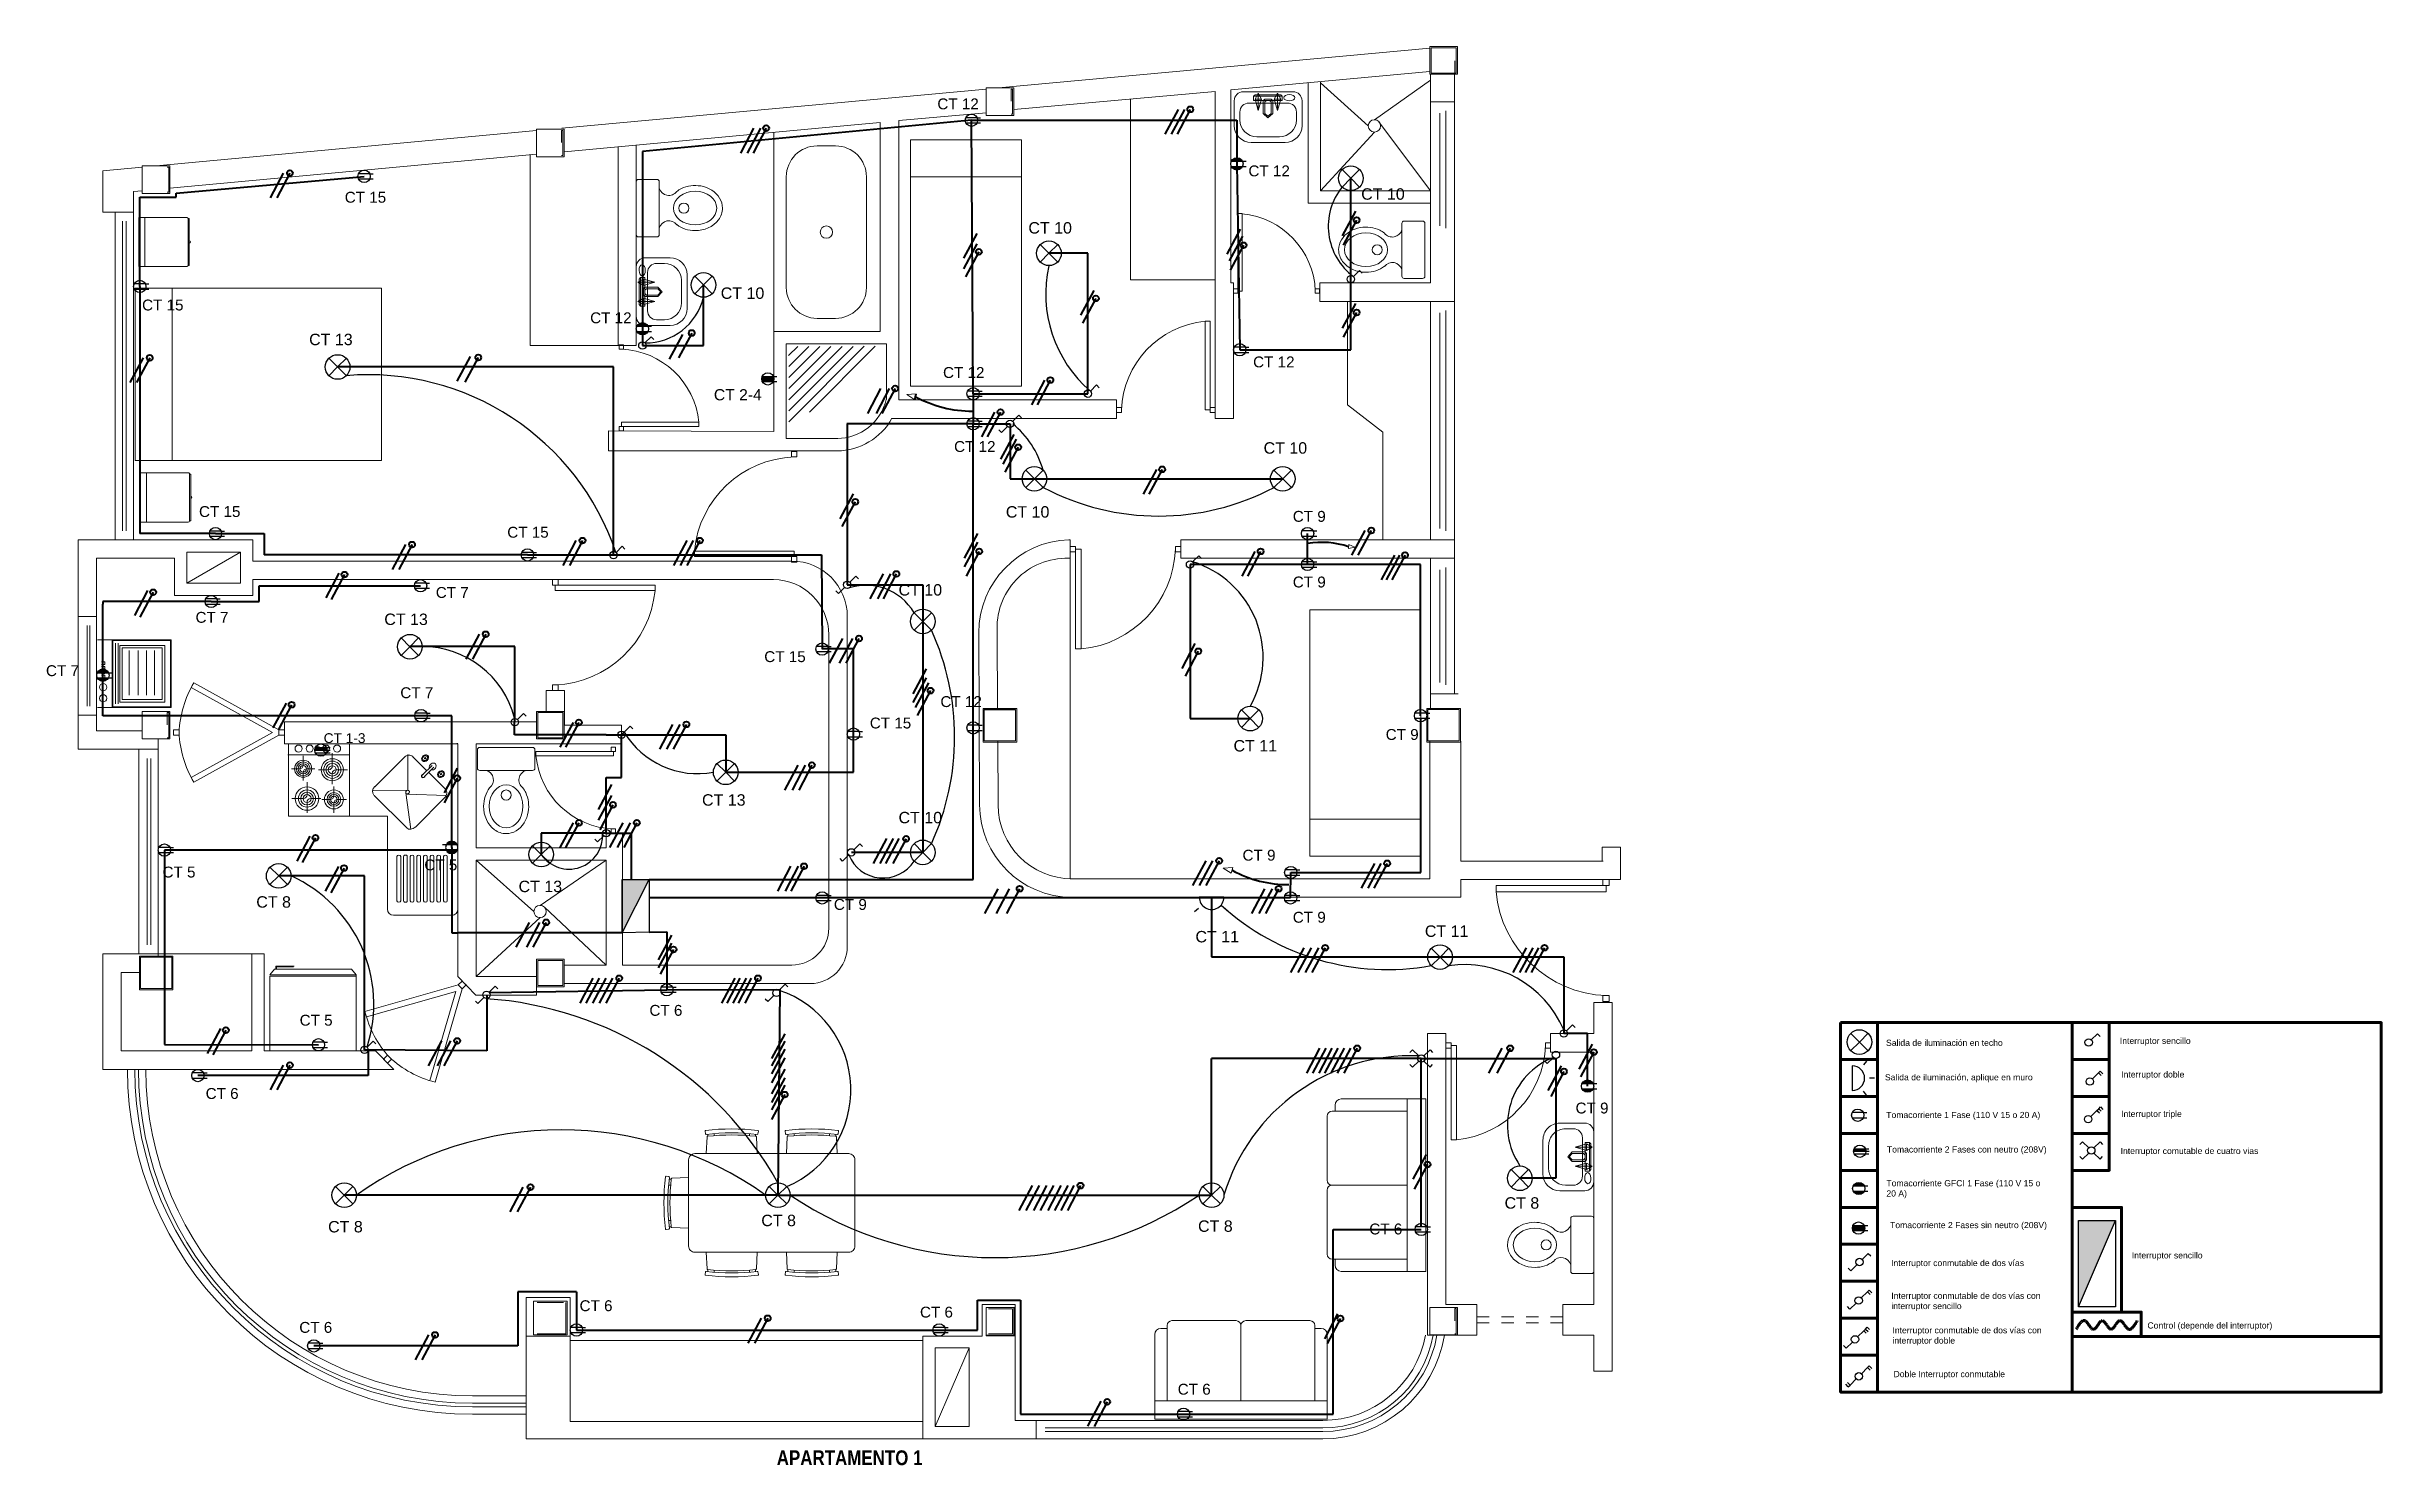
# Model space of a CAD drawing. Header units: metres. Extents: x -0.3 to 18.7, y -0.2 to 11.3.
import ezdxf

# ---------------------------------------------------------------- set-up
doc = ezdxf.new("R2010")
doc.units = ezdxf.units.M
doc.linetypes.add('ACAD_ISO02W100', pattern=[15, 12, -3])
doc.linetypes.add('HIDDEN2', pattern=[4.7625, 3.175, -1.5875])
for name, color, linetype in [('4 Tomas', 4, 'Continuous'), ('conexiones', 10, 'ACAD_ISO02W100'), ('Luminaria', 10, 'Continuous'), ('Tomacorrientes', 160, 'Continuous')]:
    doc.layers.add(name, color=color, linetype=linetype)
doc.layers.add('arquitecturapasito', color=252, linetype='Continuous', lineweight=0)
doc.layers.add('Tuberia 1', color=130, linetype='Continuous', lineweight=20)
doc.layers.add('muebles', color=7, linetype='Continuous', lineweight=5, true_color=0xccfa9e)
doc.styles.get("Standard").update_dxf_attribs({"font": 'arial.ttf'})
pattern_1 = [(0, (0, 0), (0, 6.985), [5.08, -1.905]), (90, (0, 0), (-6.985, 4e-16), [5.08, -1.905])]

msp = doc.modelspace()

# ---------------------------------------------------------------- texts
at = {"color": 5}
for s, height, p in [('CT 12', 0.0884, (6.974, 10.795)), ('CT 12', 0.0884, (9.499, 10.251)), ('CT 15', 0.0884, (2.164, 10.037)), ('CT 15', 0.0884, (0.519, 9.162)), ('CT 12', 0.0884, (4.156, 9.058)), ('CT 12', 0.0884, (9.537, 8.7)), ('CT 12', 0.0884, (7.02, 8.614)), ('CT 2-4', 0.0911, (5.16, 8.432)), ('CT 12', 0.0884, (7.11, 8.013)), ('CT 15', 0.0884, (0.981, 7.485)), ('CT 15', 0.0884, (3.483, 7.317)), ('CT 9', 0.0884, (9.859, 7.446)), ('CT 7', 0.0884, (2.903, 6.828)), ('CT 9', 0.0884, (9.859, 6.913)), ('CT 7', 0.0884, (0.953, 6.626)), ('CT 7', 0.0884, (-0.261, 6.193)), ('CT 15', 0.0884, (5.569, 6.307)), ('CT 7', 0.0884, (2.615, 6.014)), ('CT 12', 0.0884, (6.999, 5.942)), ('CT 1-3', 0.0795, (1.993, 5.65)), ('CT 15', 0.0884, (6.426, 5.768)), ('CT 9', 0.0884, (10.613, 5.675)), ('CT 9', 0.0884, (9.451, 4.695)), ('CT 5', 0.0884, (0.685, 4.558)), ('CT 5', 0.0884, (2.81, 4.616)), ('CT 9', 0.0884, (6.134, 4.295)), ('CT 9', 0.0884, (9.859, 4.191)), ('CT 5', 0.0884, (1.798, 3.355)), ('CT 6', 0.0884, (4.637, 3.435)), ('CT 6', 0.0884, (1.035, 2.76)), ('CT 9', 0.0884, (12.154, 2.642)), ('CT 6', 0.0884, (10.48, 1.66)), ('CT 6', 0.0884, (1.795, 0.861)), ('CT 6', 0.0884, (4.07, 1.037)), ('CT 6', 0.0884, (6.833, 0.985)), ('CT 6', 0.0884, (8.925, 0.359))]:
    msp.add_text(s, height=height, dxfattribs=at).set_placement(p)
at = {"layer": 'arquitecturapasito', "color": 1, "insert": (6.262, -0.154), "char_height": 0.12, "width": 1.72643, "attachment_point": 5}
msp.add_mtext('{\\fArial Narrow|b1|i0|c0|p34;APARTAMENTO 1}', dxfattribs=at)
at = {"layer": 'Luminaria', "char_height": 0.0929, "attachment_point": 1}
for s, width, insert in [('CT 10', 0.35265, (10.414, 10.154)), ('CT 10', 0.35265, (7.713, 9.879)), ('CT 10', 0.35265, (5.216, 9.349)), ('CT 13', 0.35265, (1.875, 8.973)), ('CT 10', 0.35265, (9.622, 8.092)), ('CT 10', 0.35265, (7.53, 7.573)), ('CT 10', 0.35265, (6.659, 6.94)), ('CT 13', 0.35265, (2.485, 6.701)), ('CT 11', 0.35265, (9.378, 5.674)), ('CT 13', 0.35265, (5.064, 5.234)), ('CT 10', 0.35265, (6.659, 5.091)), ('CT 8', 0.35265, (1.446, 4.406)), ('CT 13', 0.35265, (3.575, 4.532)), ('CT 11', 0.34709, (10.931, 4.169)), ('CT 11', 0.35331, (9.069, 4.124)), ('CT 8', 0.30353, (11.578, 1.962)), ('CT 8', 0.30353, (2.029, 1.769)), ('CT 8', 0.30353, (5.545, 1.82)), ('CT 8', 0.30353, (9.09, 1.774))]:
    msp.add_mtext_dynamic_manual_height_columns(s, width=width, gutter_width=0.464, heights=[0], dxfattribs=dict(at, insert=insert))
at = {"layer": 'Tomacorrientes', "lineweight": 100, "char_height": 0.05, "attachment_point": 1}
for s, width, insert in [('Salida de iluminación en techo', 1.02928, (14.674, 3.241)), ('Interruptor sencillo', 0.62038, (16.572, 3.257)), ('Salida de iluminación, aplique en muro', 1.23638, (14.665, 2.961)), ('Interruptor doble', 0.62038, (16.583, 2.984)), ('Tomacorriente 1 Fase (110 V 15 o 20 A)', 1.26989, (14.676, 2.655)), ('Interruptor triple', 0.62038, (16.582, 2.664)), ('Tomacorriente 2 Fases con neutro (208V)', 1.33114, (14.681, 2.375)), ('Interruptor comutable de cuatro vias', 1.12317, (16.578, 2.363)), ('Tomacorriente GFCI 1 Fase (110 V 15 o 20 A)', 1.33114, (14.677, 2.101)), ('Tomacorriente 2 Fases sin neutro (208V)', 1.33114, (14.707, 1.761)), ('Interruptor sencillo', 0.62038, (16.669, 1.515)), ('\\pxt18;Interruptor conmutable de dos vías', 1.33114, (14.715, 1.453)), ('\\pxt18;Interruptor conmutable de dos vías con interruptor sencillo', 1.33114, (14.717, 1.187)), ('Control (depende del interruptor)', 1.05228, (16.796, 0.946)), ('\\pxt18;Interruptor conmutable de dos vías con interruptor doble', 1.33114, (14.726, 0.907)), ('\\pxt18;Doble Interruptor conmutable ', 1.33114, (14.735, 0.551))]:
    msp.add_mtext_dynamic_manual_height_columns(s, width=width, gutter_width=12.5, heights=[0], dxfattribs=dict(at, insert=insert))

# ---------------------------------------------------------------- blocks, each defined once
blk = doc.blocks.new('lavadero')
for p, q in [((-0.22, 0), (0.22, 0)), ((-0.3, -0.3), (-0.3, -0.08)), ((-0.25, -0.25), (-0.25, -0.18)), ((-0.17, -0.1), (0.17, -0.1)), ((-0.111, -0.027), (-0.125, -0.039)), ((0.129, -0.039), (-0.125, -0.039)), ((-0.125, -0.039), (-0.125, -0.077)), ((-0.125, -0.077), (0.129, -0.077)), ((-0.083, -0.014), (-0.111, -0.065)), ((0.115, -0.027), (-0.111, -0.027)), ((-0.054, -0.065), (-0.111, -0.065)), ((-0.111, -0.065), (-0.083, -0.166)), ((-0.083, -0.014), (-0.083, -0.166)), ((-0.083, -0.014), (-0.054, -0.065)), ((-0.083, -0.166), (-0.054, -0.065)), ((-0.04, -0.077), (-0.026, -0.065)), ((-0.04, -0.192), (-0.04, -0.077)), ((0.002, -0.23), (-0.04, -0.192)), ((-0.026, -0.065), (0.03, -0.065)), ((-0.026, -0.09), (-0.012, -0.077)), ((-0.026, -0.192), (-0.026, -0.09)), ((0.002, -0.217), (-0.026, -0.192)), ((0.03, -0.192), (0.002, -0.217)), ((0.002, -0.23), (0.044, -0.192)), ((0.03, -0.09), (0.016, -0.077)), ((0.044, -0.077), (0.03, -0.065)), ((0.03, -0.192), (0.03, -0.09)), ((0.044, -0.077), (0.044, -0.192)), ((0.087, -0.014), (0.058, -0.065)), ((0.087, -0.166), (0.058, -0.065)), ((0.087, -0.065), (0.058, -0.065)), ((0.087, -0.065), (0.087, -0.014)), ((0.087, -0.014), (0.115, -0.065)), ((0.087, -0.065), (0.115, -0.065)), ((0.087, -0.065), (0.087, -0.166)), ((0.115, -0.065), (0.087, -0.166)), ((0.115, -0.027), (0.129, -0.039)), ((0.129, -0.077), (0.129, -0.039)), ((0.25, -0.18), (0.25, -0.25)), ((0.3, -0.08), (0.3, -0.3)), ((0.1, -0.4), (-0.1, -0.4)), ((0.15, -0.45), (-0.15, -0.45))]:
    blk.add_line(p, q)
for centre, radius, start, end in [((0.22, -0.08), 0.08, 0, 90), ((-0.22, -0.08), 0.08, 90, 180), ((-0.17, -0.18), 0.08, 90, 180), ((0.17, -0.18), 0.08, 0, 90), ((-0.15, -0.3), 0.15, 180, 270), ((-0.1, -0.25), 0.15, 180, 270), ((0.1, -0.25), 0.15, 270, 0), ((0.15, -0.3), 0.15, 270, 0)]:
    blk.add_arc(centre, radius, start, end)
blk.add_ellipse((-0.188, -0.053), major_axis=(-0.0489, 0.001), ratio=0.561716)
blk = doc.blocks.new('INODORO')
for p, q in [((0, -0.23), (0, 0.23)), ((0.02, 0.25), (0.18, 0.25)), ((0.2, 0.23), (0.2, -0.23)), ((0.18, -0.25), (0.02, -0.25))]:
    blk.add_line(p, q)
blk.add_circle((0.414, 0), 0.0438)
for centre, radius, start, end in [((0.02, 0.23), 0.02, 90, 180), ((0.18, 0.23), 0.02, 0, 90), ((0.283, 0.197), 0.0864, 196.4375, 322.7515), ((0.283, -0.197), 0.0864, 37.1646, 163.5625), ((0.02, -0.23), 0.02, 180, 270), ((0.18, -0.23), 0.02, 270, 0)]:
    blk.add_arc(centre, radius, start, end)
blk.add_ellipse((0.512, 0), major_axis=(0.188, 0), ratio=0.77871)
blk.add_open_spline([(0.352, -0.145), (0.364, -0.154), (0.378, -0.163), (0.444, -0.194), (0.504, -0.202), (0.629, -0.181), (0.692, -0.143), (0.741, -0.061), (0.75, -0.03), (0.75, 0), (0.75, 0.036), (0.737, 0.072), (0.671, 0.163), (0.591, 0.196), (0.453, 0.196), (0.396, 0.177), (0.352, 0.144)], degree=3, knots=[3.942102, 3.942102, 3.942102, 3.942102, 4.162638, 4.162638, 4.924422, 4.924422, 5.847984, 5.847984, 6.283185, 6.283185, 6.283185, 6.801532, 6.801532, 7.861895, 7.861895, 8.624417, 8.624417, 8.624417, 8.624417])
blk = doc.blocks.new('JIK')
at = {"layer": 'muebles'}
for p, q in [((1447.155, 1060.091), (1447.155, 1060.241)), ((1447.155, 1060.241), (1447.18, 1060.241)), ((1447.161, 1060.234), (1447.161, 1060.098)), ((1447.161, 1060.234), (1447.18, 1060.234)), ((1447.18, 1060.251), (1447.226, 1060.288)), ((1447.18, 1060.251), (1447.18, 1059.625)), ((1447.226, 1060.288), (1447.226, 1059.589)), ((1447.237, 1060.288), (1447.237, 1059.589)), ((1447.237, 1060.288), (1447.843, 1060.288)), ((1447.843, 1060.288), (1447.843, 1059.589)), ((1447.18, 1059.625), (1447.226, 1059.589)), ((1447.226, 1059.589), (1447.237, 1059.589)), ((1447.237, 1059.589), (1447.843, 1059.589))]:
    blk.add_line(p, q, dxfattribs=at)
blk = doc.blocks.new('PUERTA2')
for p, q in [((-0.1, 0.925), (-0.05, 0.925)), ((-0.1, 0.025), (-0.1, 0.925)), ((-0.05, 0.925), (-0.05, 0.025)), ((-0.05, 0.025), (-0.05, 0.925)), ((-1, 0.05), (-0.95, 0.05)), ((-1, 0), (-1, 0.05)), ((-0.95, 0), (-1, 0)), ((-0.95, 0.05), (-0.95, 0.025)), ((-0.95, 0.025), (-0.95, 0)), ((-0.05, 0.025), (-0.1, 0.025)), ((-0.05, 0.05), (0, 0.05)), ((-0.05, 0), (-0.05, 0.05)), ((0, 0), (-0.05, 0)), ((0, 0.05), (0, 0.025)), ((0, 0.025), (0, 0))]:
    blk.add_line(p, q)
blk.add_arc((-0.011, -0.011), 0.94, 95.4546, 177.8185)
blk = doc.blocks.new('puerta vaiven')
for p, q in [((-0.023, 0.9), (0.022, 0.9)), ((-0.023, 0.855), (-0.023, 0.9)), ((0, 0.855), (-0.023, 0.855)), ((0.022, 0.855), (0, 0.855)), ((0.022, 0.9), (0.022, 0.855)), ((-0.023, 0.045), (-0.404, 0.735)), ((0, 0.097), (-0.365, 0.757)), ((0, 0.097), (0.365, 0.757)), ((0.022, 0.045), (0.404, 0.735)), ((-0.023, 0.045), (0.022, 0.045)), ((-0.023, 0), (-0.023, 0.045)), ((0, 0), (-0.023, 0)), ((-0.023, 0.045), (0.022, 0.045)), ((0.022, 0), (0, 0)), ((0.022, 0.045), (0.022, 0))]:
    blk.add_line(p, q)
for centre, start, end in [((0.032, 0.01), 92.1815, 121.0201), ((-0.032, 0.01), 58.9799, 87.8185)]:
    blk.add_arc(centre, 0.846, start, end)
blk = doc.blocks.new('LJIKO')
at = {"layer": 'muebles'}
for p, q in [((1446.164, 1065.092), (1446.764, 1065.092)), ((1446.164, 1064.542), (1446.164, 1065.092)), ((1446.17, 1065.086), (1446.638, 1065.086)), ((1446.17, 1064.548), (1446.17, 1065.086)), ((1446.217, 1065.049), (1446.217, 1064.589)), ((1446.582, 1065.049), (1446.217, 1065.049)), ((1446.237, 1065.029), (1446.237, 1064.609)), ((1446.562, 1065.029), (1446.237, 1065.029)), ((1446.3, 1064.631), (1446.3, 1064.993)), ((1446.366, 1064.631), (1446.366, 1064.993)), ((1446.434, 1064.631), (1446.434, 1064.993)), ((1446.506, 1064.631), (1446.506, 1064.993)), ((1446.562, 1064.609), (1446.562, 1065.029)), ((1446.582, 1064.589), (1446.582, 1065.049)), ((1446.596, 1065.063), (1446.596, 1064.571)), ((1446.616, 1064.571), (1446.616, 1065.063)), ((1446.638, 1064.548), (1446.638, 1065.086)), ((1446.644, 1064.542), (1446.644, 1065.092)), ((1446.731, 1064.851), (1446.703, 1064.851)), ((1446.703, 1064.851), (1446.703, 1064.831)), ((1446.703, 1064.831), (1446.731, 1064.831)), ((1446.703, 1064.817), (1446.703, 1064.797)), ((1446.731, 1064.817), (1446.703, 1064.817)), ((1446.703, 1064.797), (1446.731, 1064.797)), ((1446.703, 1064.779), (1446.703, 1064.759)), ((1446.731, 1064.779), (1446.703, 1064.779)), ((1446.703, 1064.759), (1446.731, 1064.759)), ((1446.582, 1064.589), (1446.217, 1064.589)), ((1446.562, 1064.609), (1446.237, 1064.609)), ((1446.703, 1064.743), (1446.703, 1064.723)), ((1446.731, 1064.743), (1446.703, 1064.743)), ((1446.703, 1064.723), (1446.731, 1064.723)), ((1446.164, 1064.542), (1446.764, 1064.542)), ((1446.17, 1064.548), (1446.638, 1064.548))]:
    blk.add_line(p, q, dxfattribs=at)
for centre in [(1446.717, 1065.018), (1446.717, 1064.928)]:
    blk.add_circle(centre, 0.0295, dxfattribs=at)
blk = doc.blocks.new('Lampara')
at = {"layer": 'Luminaria'}
for q in [(12.075, 10.067), (12.217, 10.067), (12.075, 9.925), (12.217, 9.925)]:
    blk.add_line((12.146, 9.996), q, dxfattribs=at)
blk.add_circle((12.146, 9.996), 0.1, dxfattribs=at)
blk = doc.blocks.new('Tomacorriente')
at = {"layer": 'Tomacorrientes'}
for p, q in [((0.045, 0.021), (-0.045, 0.021)), ((0.045, 0.021), (0.074, 0.021)), ((-0.045, -0.021), (0.045, -0.021)), ((0.045, -0.021), (0.074, -0.021))]:
    blk.add_line(p, q, dxfattribs=at)
blk.add_circle((0, 0), 0.05, dxfattribs=at)
blk = doc.blocks.new('Toma corriente CFGI 1 Fase')
at = {"layer": 'Tomacorrientes'}
h = blk.add_hatch(dxfattribs=at)
h.set_pattern_fill('ANGLE', color=256)
h.set_pattern_definition([(0, (-6.336, -3.4325), (0, 6.985), [5.08, -1.905]), (90, (-6.336, -3.4325), (-6.985, 4e-16), [5.08, -1.905])])
h.paths.add_polyline_path([(0.045, 0.021, 0.63707), (-0.045, 0.021)])
h.paths.add_polyline_path([(-0.045, -0.021, 0.63707), (0.045, -0.021)])
at = {"layer": 'Tomacorrientes', "lineweight": 40}
h = blk.add_hatch(color=256, dxfattribs=at)
h.dxf.hatch_style = 1
h.paths.add_polyline_path([(-0.045, 0.021), (0.045, 0.021, 0.63707)])
h.paths.add_polyline_path([(0.045, -0.021), (-0.045, -0.021, 0.63707)])
at = {"layer": 'Tomacorrientes'}
for p, q in [((-0.045, 0.021), (0.074, 0.021)), ((-0.045, -0.021), (0.074, -0.021))]:
    blk.add_line(p, q, dxfattribs=at)
blk.add_circle((0, 0), 0.05, dxfattribs=at)
blk = doc.blocks.new('Tomacorriente de dos fases con neutro (208V)')
at = {"layer": 'Tomacorrientes'}
h = blk.add_hatch(dxfattribs=at)
h.set_pattern_fill('ANGLE', color=256)
h.set_pattern_definition([(0, (-6.711, -3.14), (0, 6.985), [5.08, -1.905]), (90, (-6.711, -3.14), (-6.985, 4e-16), [5.08, -1.905])])
h.paths.add_polyline_path([(-0.045, 0.021, 0.109518), (-0.05, 0), (0.05, 0, 0.109518), (0.045, 0.021)])
at = {"layer": 'Tomacorrientes', "lineweight": 100}
h = blk.add_hatch(color=256, dxfattribs=at)
h.dxf.hatch_style = 1
h.paths.add_polyline_path([(0.045, 0.021), (-0.045, 0.021, 0.109518), (-0.05, 0), (0.05, 0, 0.109518)])
at = {"layer": 'Tomacorrientes'}
for p, q in [((-0.05, 0), (0.075, 0)), ((-0.045, 0.021), (0.074, 0.021)), ((-0.045, -0.021), (0.074, -0.021))]:
    blk.add_line(p, q, dxfattribs=at)
blk.add_circle((0, 0), 0.05, dxfattribs=at)
blk = doc.blocks.new('Interruptor')
at = {"layer": 'Luminaria'}
for q in [(0.021, 0.021), (0.092, 0.049)]:
    blk.add_line((0.071, 0.071), q, dxfattribs=at)
blk.add_circle((0, 0), 0.03, dxfattribs=at)
blk = doc.blocks.new('conmutable')
at = {"layer": 'Luminaria'}
for p, q in [((12.269, 8.795), (12.22, 8.746)), ((12.269, 8.795), (12.29, 8.774)), ((12.128, 8.654), (12.107, 8.675)), ((12.177, 8.703), (12.128, 8.654))]:
    blk.add_line(p, q, dxfattribs=at)
blk.add_circle((12.198, 8.725), 0.03, dxfattribs=at)
blk = doc.blocks.new('Interruptor conmutable de cuatro vias')
at = {"layer": 'Luminaria'}
for p, q in [((-0.071, 0.071), (-0.092, 0.049)), ((-0.071, 0.071), (-0.021, 0.021)), ((0.071, 0.071), (0.021, 0.021)), ((0.071, 0.071), (0.092, 0.049)), ((-0.071, -0.071), (-0.092, -0.049)), ((-0.021, -0.021), (-0.071, -0.071)), ((0.071, -0.071), (0.021, -0.021)), ((0.071, -0.071), (0.092, -0.049))]:
    blk.add_line(p, q, dxfattribs=at)
blk.add_circle((0, 0), 0.03, dxfattribs=at)
blk = doc.blocks.new('Tablero')
at = {"layer": 'Tomacorrientes', "linetype": 'ACAD_ISO02W100', "lineweight": 100}
h = blk.add_hatch(dxfattribs=at)
h.set_pattern_fill('ANGLE', color=256)
h.set_pattern_definition(pattern_1)
h.paths.add_polyline_path([(6.093, 4.847), (5.793, 4.847), (5.793, 4.147)])
at = {"layer": 'Tomacorrientes'}
h = blk.add_hatch(color=256, dxfattribs=at)
h.dxf.hatch_style = 1
h.paths.add_polyline_path([(6.093, 4.847), (5.793, 4.847), (5.793, 4.147)])
blk.add_line((5.793, 4.147), (6.093, 4.847), dxfattribs=at)
blk.add_lwpolyline([(6.093, 4.147), (5.793, 4.147), (5.793, 4.847), (6.093, 4.847)], close=True, dxfattribs=at)
blk = doc.blocks.new('Interruptor doble')
at = {"layer": 'Luminaria'}
for p, q in [((0.071, 0.071), (0.021, 0.021)), ((0.071, 0.071), (0.085, 0.085)), ((0.071, 0.071), (0.092, 0.049)), ((0.085, 0.085), (0.106, 0.064))]:
    blk.add_line(p, q, dxfattribs=at)
blk.add_circle((0, 0), 0.03, dxfattribs=at)
blk = doc.blocks.new('Interruptor triple')
at = {"layer": 'Luminaria'}
for p, q in [((12.273, 9.421), (12.223, 9.371)), ((12.273, 9.421), (12.287, 9.435)), ((12.273, 9.421), (12.294, 9.4)), ((12.287, 9.435), (12.301, 9.449)), ((12.287, 9.435), (12.308, 9.414)), ((12.301, 9.449), (12.322, 9.428))]:
    blk.add_line(p, q, dxfattribs=at)
blk.add_circle((12.202, 9.35), 0.03, dxfattribs=at)
blk = doc.blocks.new('Salida iluminacion. aplique muro')
at = {"layer": 'Luminaria'}
for p, q in [((0, 0.1), (0, -0.1)), ((0.116, 0.138), (0.09, 0.107)), ((0.18, 0), (0.14, 0)), ((0.116, -0.138), (0.09, -0.107))]:
    blk.add_line(p, q, dxfattribs=at)
blk.add_arc((0, 0), 0.1, 270, 90, dxfattribs=at)
blk = doc.blocks.new('Tomacorriente de dos fases sin neutro (208v)')
h = blk.add_hatch(color=256)
h.dxf.hatch_style = 1
h.paths.add_polyline_path([(0.05, 0, 0.109518), (0.045, 0.021), (-0.045, 0.021, 0.109518), (-0.05, 0, 0.109518), (-0.045, -0.021), (0.045, -0.021, 0.109518)], flags=17)
h.paths.add_polyline_path([(0.045, 0.021), (-0.045, 0.021, 0.109518), (-0.05, 0, 0.109518), (-0.045, -0.021), (0.045, -0.021, 0.109518), (0.05, 0, 0.109518)], flags=17)
at = {"layer": 'Tomacorrientes', "lineweight": 100}
h = blk.add_hatch(dxfattribs=at)
h.set_pattern_fill('ANGLE', color=256)
h.set_pattern_definition([(0, (-13.572, -2.378), (0, 6.985), [5.08, -1.905]), (90, (-13.572, -2.378), (-6.985, 4e-16), [5.08, -1.905])])
h.paths.add_polyline_path([(0.045, -0.021, 0.109518), (0.05, 0, 0.109518), (0.045, 0.021), (-0.045, 0.021, 0.109518), (-0.05, 0, 0.109518), (-0.045, -0.021)])
at = {"layer": 'Tomacorrientes'}
h = blk.add_hatch(color=256, dxfattribs=at)
h.dxf.hatch_style = 1
h.paths.add_polyline_path([(0.05, 0, 0.109518), (0.045, 0.021), (-0.045, 0.021, 0.109518), (-0.05, 0, 0.109518), (-0.045, -0.021), (0.045, -0.021, 0.109518)])
for p, q in [((-0.045, 0.021), (0.074, 0.021)), ((-0.045, -0.021), (0.074, -0.021))]:
    blk.add_line(p, q, dxfattribs=at)
blk.add_circle((0, 0), 0.05, dxfattribs=at)
blk = doc.blocks.new('A$Cf8a7badf')
at = {"layer": 'Luminaria'}
blk.add_blockref('conmutable', (-12.107, -8.654), dxfattribs=at)
blk = doc.blocks.new('Conmutable con interruptor')
at = {"layer": 'Luminaria'}
for p, q in [((0.071, 0.071), (0.021, 0.021)), ((0.071, 0.071), (0.085, 0.085)), ((0.071, 0.071), (0.092, 0.049)), ((0.085, 0.085), (0.106, 0.064)), ((-0.071, -0.071), (-0.092, -0.049)), ((-0.021, -0.021), (-0.071, -0.071))]:
    blk.add_line(p, q, dxfattribs=at)
blk.add_circle((0, 0), 0.03, dxfattribs=at)
blk = doc.blocks.new('Conmutable con interruptor doble')
at = {"layer": 'Luminaria'}
for p, q in [((12.316, 8.372), (12.266, 8.323)), ((12.316, 8.372), (12.33, 8.386)), ((12.316, 8.372), (12.337, 8.351)), ((12.33, 8.386), (12.344, 8.401)), ((12.33, 8.386), (12.351, 8.365)), ((12.344, 8.401), (12.362, 8.383)), ((12.174, 8.231), (12.153, 8.252)), ((12.224, 8.28), (12.174, 8.231))]:
    blk.add_line(p, q, dxfattribs=at)
blk.add_circle((12.245, 8.302), 0.03, dxfattribs=at)
blk = doc.blocks.new('Interruptor con dos conmutables')
at = {"layer": 'Luminaria'}
for p, q in [((0.071, 0.071), (0.021, 0.021)), ((0.071, 0.071), (0.085, 0.085)), ((0.071, 0.071), (0.092, 0.049)), ((0.085, 0.085), (0.106, 0.064)), ((-0.085, -0.085), (-0.106, -0.064)), ((-0.071, -0.071), (-0.092, -0.049)), ((-0.085, -0.085), (-0.071, -0.071)), ((-0.021, -0.021), (-0.071, -0.071))]:
    blk.add_line(p, q, dxfattribs=at)
blk.add_circle((0, 0), 0.03, dxfattribs=at)
blk = doc.blocks.new('MSB-P21G')
for p, q in [((-0.6, 0.15), (-0.6, 0.76)), ((-0.04, 0.8), (-0.56, 0.8)), ((0, 0.15), (0, 0.76)), ((0.04, 0.8), (0.56, 0.8)), ((0.6, 0.15), (0.6, 0.76)), ((-0.7, 0), (-0.7, 0.686389)), ((-0.65, 0.736389), (-0.6, 0.736389)), ((0.65, 0.736389), (0.6, 0.736389)), ((0.7, 0), (0.7, 0.686389)), ((-0.7, 0.15), (0.7, 0.15)), ((-0.7, 0), (0.7, 0))]:
    blk.add_line(p, q)
for centre, radius, start, end in [((-0.56, 0.76), 0.04, 90, 180), ((-0.04, 0.76), 0.04, 0, 90), ((0.04, 0.76), 0.04, 90, 180), ((0.56, 0.76), 0.04, 0, 90), ((-0.65, 0.686389), 0.05, 90, 180), ((0.65, 0.686389), 0.05, 0, 90)]:
    blk.add_arc(centre, radius, start, end)
blk = doc.blocks.new('Sala')
at = {"rotation": 270}
blk.add_blockref('MSB-P21G', (0, -0.7), dxfattribs=at)
blk.add_blockref('MSB-P21G', (1.9, -2.2))
blk = doc.blocks.new('Cama principal')
at = {"layer": 'muebles'}
blk.add_line((3.152, 13.901), (1.752, 13.901), dxfattribs=at)
blk.add_lwpolyline([(3.152, 12.201), (3.152, 14.201), (1.752, 14.201), (1.752, 12.201)], close=True, dxfattribs=at)
blk = doc.blocks.new('MDC--S1G')
blk.add_line((0.9, -0.3), (0, -0.3))
blk.add_lwpolyline([(0, -2), (0.9, -2), (0.9, 0), (0, 0)], close=True)
blk = doc.blocks.new('Cama Secundaria')
at = {"layer": 'muebles'}
blk.add_blockref('MDC--S1G', (0, 0), dxfattribs=at)
blk = doc.blocks.new('MGS---0G')
for p, q in [((-0.200223, -0.135859), (-0.206276, 0)), ((0.200223, -0.135859), (0.206276, 0)), ((-0.213121, -0.16037), (-0.216246, -0.182241)), ((-0.194029, -0.157922), (-0.194029, -0.14079)), ((-0.143664, -0.163377), (-0.143664, -0.146319)), ((0.143664, -0.163377), (0.143664, -0.146319)), ((0.194029, -0.157922), (0.194029, -0.14079)), ((0.213121, -0.16037), (0.216246, -0.182241))]:
    blk.add_line(p, q)
for centre, radius, start, end in [((-0.211297, -0.182948), 0.005, 171.868669, 262.086231), ((-0.208172, -0.161077), 0.005, 82.089944, 171.868669), ((0, 1.590742), 1.791231, 263.203343, 276.796657), ((0, 1.59187), 1.760266, 263.230774, 276.769226), ((-0.19523, -0.135591), 0.005, 183.077649, 262.510793), ((0, 1.621106), 1.772511, 263.65524, 276.34476), ((0.19523, -0.135591), 0.005, 277.489207, 356.922351), ((0.208172, -0.161077), 0.005, 8.131331, 97.910056), ((0.211297, -0.182948), 0.005, 277.913769, 8.131331)]:
    blk.add_arc(centre, radius, start, end)
blk = doc.blocks.new('Comedor')
blk.add_lwpolyline([(0.394, -1.3), (0.394, -0.05, 0.414214), (0.344, 0), (-0.356, 0, 0.414214), (-0.406, -0.05), (-0.406, -1.3, 0.414214), (-0.356, -1.35), (0.344, -1.35, 0.414214)], format="xyb", close=True)
at = {"rotation": 270}
for p in [(-0.406, -0.35), (-0.406, -1)]:
    blk.add_blockref('MGS---0G', p, dxfattribs=at)
at = {"xscale": -1, "rotation": 90}
for p in [(0.394, -0.35), (0.394, -1)]:
    blk.add_blockref('MGS---0G', p, dxfattribs=at)
blk.add_blockref('MGS---0G', (-0.006, -1.35))
blk = doc.blocks.new('MDM---1G')
for p, q in [((0.2, -0.05), (-0.2, -0.05)), ((-0.19, -0.41), (-0.19, -0.4)), ((-0.19, -0.41), (0.19, -0.41)), ((0.19, -0.41), (0.19, -0.4))]:
    blk.add_line(p, q)
blk.add_lwpolyline([(0.2, -0.39), (0.2, 0), (-0.2, 0), (-0.2, -0.39, 0.414214), (-0.19, -0.4), (0.19, -0.4, 0.414214)], format="xyb", close=True)
blk.add_arc((0, -0.41), 0.01, 180, 0)
blk = doc.blocks.new('Mesita de noche')
at = {"layer": 'muebles'}
blk.add_blockref('MDM---1G', (0.2, 0), dxfattribs=at)

# ---------------------------------------------------------------- hatches: boundary and pattern name
h = msp.add_hatch(color=130)
h.dxf.hatch_style = 1
h.paths.add_polyline_path([(4.636, 4.543), (4.417, 4.543), (4.417, 4.11)])
at = {"layer": 'arquitecturapasito'}
h = msp.add_hatch(dxfattribs=at)
h.set_pattern_fill('LINE', color=252, scale=0.02, angle=45, style=0)
h.set_pattern_definition([(45, (-1448.40231, -1049.5234), (-0.0449012806, 0.0449012806), [])])
h.paths.add_polyline_path([(5.768, 8.18), (6.509, 8.871), (5.767, 8.87)])
at = {"layer": 'Tuberia 1', "lineweight": 40}
h = msp.add_hatch(dxfattribs=at)
h.set_pattern_fill('ANGLE', color=256)
h.set_pattern_definition([(0, (-0.607, 3.521), (0, 6.985), [5.08, -1.905]), (90, (-0.607, 3.521), (-6.985, 4e-16), [5.08, -1.905])])
h.paths.add_polyline_path([(9.004, 10.795, 1), (9.051, 10.795, 1)])
h = msp.add_hatch(dxfattribs=at)
h.set_pattern_fill('ANGLE', color=256)
h.set_pattern_definition(pattern_1)
h.paths.add_polyline_path([(9.004, 10.795, 1), (9.051, 10.795, 1)])
h = msp.add_hatch(dxfattribs=at)
h.set_pattern_fill('ANGLE', color=256)
h.set_pattern_definition([(0, (-4.067, 3.3335), (0, 6.985), [5.08, -1.905]), (90, (-4.067, 3.3335), (-6.985, 4e-16), [5.08, -1.905])])
h.paths.add_polyline_path([(5.562, 10.642, 1), (5.609, 10.642, 1)])
h = msp.add_hatch(dxfattribs=at)
h.set_pattern_fill('ANGLE', color=256)
h.set_pattern_definition(pattern_1)
h.paths.add_polyline_path([(5.562, 10.642, 1), (5.609, 10.642, 1)])
h = msp.add_hatch(dxfattribs=at)
h.set_pattern_fill('ANGLE', color=256)
h.set_pattern_definition(pattern_1)
h.paths.add_polyline_path([(1.743, 10.277, 1), (1.696, 10.277, 1)])
h.paths.add_polyline_path([(0.558, 8.777, 1), (0.605, 8.777, 1)])
h = msp.add_hatch(dxfattribs=at)
h.set_pattern_fill('ANGLE', color=256)
h.set_pattern_definition([(0, (-0.922, 0.405), (0, 6.985), [5.08, -1.905]), (90, (-0.922, 0.405), (-6.985, 4e-16), [5.08, -1.905])])
h.paths.add_polyline_path([(4.946, 5.054, 1), (4.994, 5.054, 1)])
h.paths.add_polyline_path([(6.697, 4.872, 1), (6.744, 4.872, 1)])
h.paths.add_polyline_path([(5.392, 5.902, 1), (5.439, 5.902, 1)])
h.paths.add_polyline_path([(4.355, 6.207, 1), (4.402, 6.207, 1)])
h.paths.add_polyline_path([(5.973, 6.48, 1), (6.02, 6.48, 1)])
h.paths.add_polyline_path([(3.387, 5.859, 1), (3.434, 5.859, 1)])
h.paths.add_polyline_path([(3.59, 5.407, 1), (3.637, 5.407, 1)])
h.paths.add_polyline_path([(2.853, 4.599, 1), (2.901, 4.599, 1)])
h.paths.add_polyline_path([(5.392, 6.903, 1), (5.439, 6.903, 1)])
h.paths.add_polyline_path([(6.369, 7.612, 1), (6.416, 7.612, 1)])
h.paths.add_polyline_path([(5.696, 7.428, 1), (5.743, 7.428, 1)])
h.paths.add_polyline_path([(5.362, 8.013, 1), (5.409, 8.013, 1)])
h.paths.add_polyline_path([(5.685, 8.933, 1), (5.733, 8.933, 1)])
h.paths.add_polyline_path([(7.315, 9.665, 1), (7.362, 9.665, 1)])
h.paths.add_polyline_path([(6.412, 10.043, 1), (6.365, 10.043, 1)])
h = msp.add_hatch(dxfattribs=at)
h.set_pattern_fill('ANGLE', color=256)
h.set_pattern_definition([(0, (0.743, 2.625), (0, 6.985), [5.08, -1.905]), (90, (0.743, 2.625), (-6.985, 4e-16), [5.08, -1.905])])
h.paths.add_polyline_path([(10.353, 9.895, 1), (10.4, 9.895, 1)])
h = msp.add_hatch(dxfattribs=at)
h.set_pattern_fill('ANGLE', color=256)
h.set_pattern_definition(pattern_1)
h.paths.add_polyline_path([(10.353, 9.895, 1), (10.4, 9.895, 1)])
h = msp.add_hatch(dxfattribs=at)
h.set_pattern_fill('ANGLE', color=256)
h.set_pattern_definition(pattern_1)
h.paths.add_polyline_path([(10.4, 9.895, 1), (10.353, 9.895, 1)])
h = msp.add_hatch(dxfattribs=at)
h.set_pattern_fill('ANGLE', color=256)
h.set_pattern_definition([(0, (-0.1745, 2.422), (0, 6.985), [5.08, -1.905]), (90, (-0.1745, 2.422), (-6.985, 4e-16), [5.08, -1.905])])
h.paths.add_polyline_path([(9.435, 9.691, 1), (9.483, 9.691, 1)])
h = msp.add_hatch(dxfattribs=at)
h.set_pattern_fill('ANGLE', color=256)
h.set_pattern_definition(pattern_1)
h.paths.add_polyline_path([(9.447, 9.712), (9.447, 9.671, 0.576199), (9.483, 9.691, 0.576156)])
h.paths.add_polyline_path([(9.447, 9.712, 0.26891), (9.435, 9.691, 0.268875), (9.447, 9.671)])
h = msp.add_hatch(dxfattribs=at)
h.set_pattern_fill('ANGLE', color=256)
h.set_pattern_definition([(0, (-2.365, 3.4564), (0, 6.985), [5.08, -1.905]), (90, (-2.365, 3.4564), (-6.985, 4e-16), [5.08, -1.905])])
h.paths.add_polyline_path([(7.334, 9.638, 1), (7.287, 9.638, 1)])
h = msp.add_hatch(dxfattribs=at)
h.set_pattern_fill('ANGLE', color=256)
h.set_pattern_definition(pattern_1)
h.paths.add_polyline_path([(7.334, 9.638, 1), (7.287, 9.638, 1)])
h = msp.add_hatch(dxfattribs=at)
h.set_pattern_fill('ANGLE', color=256)
h.set_pattern_definition([(0, (-1.4155, 3.0785), (0, 6.985), [5.08, -1.905]), (90, (-1.4155, 3.0785), (-6.985, 4e-16), [5.08, -1.905])])
h.paths.add_polyline_path([(8.284, 9.26, 1), (8.237, 9.26, 1)])
h = msp.add_hatch(dxfattribs=at)
h.set_pattern_fill('ANGLE', color=256)
h.set_pattern_definition(pattern_1)
h.paths.add_polyline_path([(8.237, 9.26, 1), (8.284, 9.26, 1)])
h = msp.add_hatch(dxfattribs=at)
h.set_pattern_fill('ANGLE', color=256)
h.set_pattern_definition(pattern_1)
h.paths.add_polyline_path([(8.237, 9.26, 1), (8.284, 9.26, 1)])
h = msp.add_hatch(dxfattribs=at)
h.set_pattern_fill('ANGLE', color=256)
h.set_pattern_definition([(0, (0, -0.7496), (0, 6.985), [5.08, -1.905]), (90, (0, -0.7496), (-6.985, 4e-16), [5.08, -1.905])])
h.paths.add_polyline_path([(10.353, 9.145, 1), (10.4, 9.145, 1)])
h = msp.add_hatch(dxfattribs=at)
h.set_pattern_fill('ANGLE', color=256)
h.set_pattern_definition(pattern_1)
h.paths.add_polyline_path([(10.4, 9.145, 1), (10.353, 9.145, 1)])
h = msp.add_hatch(dxfattribs=at)
h.set_pattern_fill('ANGLE', color=256)
h.set_pattern_definition(pattern_1)
h.paths.add_polyline_path([(10.4, 9.145, 1), (10.353, 9.145, 1)])
h = msp.add_hatch(dxfattribs=at)
h.set_pattern_fill('ANGLE', color=256)
h.set_pattern_definition([(0, (-4.512, 1.839), (0, 6.985), [5.08, -1.905]), (90, (-4.512, 1.839), (-6.985, 4e-16), [5.08, -1.905])])
h.paths.add_polyline_path([(5.003, 8.979, 1), (4.956, 8.979, 1)])
h = msp.add_hatch(dxfattribs=at)
h.set_pattern_fill('ANGLE', color=256)
h.set_pattern_definition(pattern_1)
h.paths.add_polyline_path([(5.003, 8.979, 1), (4.956, 8.979, 1)])
h = msp.add_hatch(dxfattribs=at)
h.set_pattern_fill('ANGLE', color=256)
h.set_pattern_definition([(0, (0.537, 1.5186), (0, 6.985), [5.08, -1.905]), (90, (0.537, 1.5186), (-6.985, 4e-16), [5.08, -1.905])])
h.paths.add_polyline_path([(3.224, 8.78, 1), (3.271, 8.78, 1)])
h = msp.add_hatch(dxfattribs=at)
h.set_pattern_fill('ANGLE', color=256)
h.set_pattern_definition(pattern_1)
h.paths.add_polyline_path([(3.224, 8.78, 1), (3.271, 8.78, 1)])
h = msp.add_hatch(dxfattribs=at)
h.set_pattern_fill('ANGLE', color=256)
h.set_pattern_definition([(0, (0.814, 3.7874), (0, 6.985), [5.08, -1.905]), (90, (0.814, 3.7874), (-6.985, 4e-16), [5.08, -1.905])])
h.paths.add_polyline_path([(6.607, 8.528, 1), (6.655, 8.528, 1)])
h = msp.add_hatch(dxfattribs=at)
h.set_pattern_fill('ANGLE', color=256)
h.set_pattern_definition(pattern_1)
h.paths.add_polyline_path([(6.655, 8.528, 1), (6.607, 8.528, 1)])
h = msp.add_hatch(dxfattribs=at)
h.set_pattern_fill('ANGLE', color=256)
h.set_pattern_definition(pattern_1)
h.paths.add_polyline_path([(8.822, 7.872, 1), (8.775, 7.872, 1)])
h.paths.add_polyline_path([(9.069, 6.395, 1), (9.116, 6.395, 1)])
h.paths.add_polyline_path([(7.867, 8.597, 1), (7.914, 8.597, 1)])
h.paths.add_polyline_path([(7.462, 8.337, 1), (7.509, 8.337, 1)])
h.paths.add_polyline_path([(7.606, 8.051, 1), (7.653, 8.051, 1)])
h = msp.add_hatch(dxfattribs=at)
h.set_pattern_fill('ANGLE', color=256)
h.set_pattern_definition(pattern_1)
h.paths.add_polyline_path([(7.867, 8.597, 1), (7.914, 8.597, 1)])
h = msp.add_hatch(dxfattribs=at)
h.set_pattern_fill('ANGLE', color=256)
h.set_pattern_definition([(0, (-0.405, -0.2155), (0, 6.985), [5.08, -1.905]), (90, (-0.405, -0.2155), (-6.985, 4e-16), [5.08, -1.905])])
h.paths.add_polyline_path([(7.509, 8.337, 1), (7.462, 8.337, 1)])
h = msp.add_hatch(dxfattribs=at)
h.set_pattern_fill('ANGLE', color=256)
h.set_pattern_definition([(0, (-0.631, -1.343), (0, 6.985), [5.08, -1.905]), (90, (-0.631, -1.343), (-6.985, 4e-16), [5.08, -1.905])])
h.paths.add_polyline_path([(7.606, 8.051, 1), (7.653, 8.051, 1)])
h = msp.add_hatch(dxfattribs=at)
h.set_pattern_fill('ANGLE', color=256)
h.set_pattern_definition([(0, (0.908, -0.725), (0, 6.985), [5.08, -1.905]), (90, (0.908, -0.725), (-6.985, 4e-16), [5.08, -1.905])])
h.paths.add_polyline_path([(8.775, 7.872, 1), (8.822, 7.872, 1)])
h = msp.add_hatch(dxfattribs=at)
h.set_pattern_fill('ANGLE', color=256)
h.set_pattern_definition(pattern_1)
h.paths.add_polyline_path([(8.775, 7.872, 1), (8.822, 7.872, 1)])
h = msp.add_hatch(dxfattribs=at)
h.set_pattern_fill('ANGLE', color=256)
h.set_pattern_definition([(0, (-1.953, -2.2035), (0, 6.985), [5.08, -1.905]), (90, (-1.953, -2.2035), (-6.985, 4e-16), [5.08, -1.905])])
h.paths.add_polyline_path([(6.284, 7.608, 1), (6.331, 7.608, 1)])
h = msp.add_hatch(dxfattribs=at)
h.set_pattern_fill('ANGLE', color=256)
h.set_pattern_definition(pattern_1)
h.paths.add_polyline_path([(6.284, 7.608, 1), (6.331, 7.608, 1)])
h = msp.add_hatch(dxfattribs=at)
h.set_pattern_fill('ANGLE', color=256)
h.set_pattern_definition([(0, (3.696, 2.908), (0, 6.985), [5.08, -1.905]), (90, (3.696, 2.908), (-6.985, 4e-16), [5.08, -1.905])])
h.paths.add_polyline_path([(10.472, 7.375, 1), (10.519, 7.375, 1)])
h = msp.add_hatch(dxfattribs=at)
h.set_pattern_fill('ANGLE', color=256)
h.set_pattern_definition([(0, (-0.8885, 0), (0, 6.985), [5.08, -1.905]), (90, (-0.8885, 0), (-6.985, 4e-16), [5.08, -1.905])])
h.paths.add_polyline_path([(10.519, 7.375, 1), (10.472, 7.375, 1)])
h = msp.add_hatch(dxfattribs=at)
h.set_pattern_fill('ANGLE', color=256)
h.set_pattern_definition(pattern_1)
h.paths.add_polyline_path([(2.687, 7.261, 1), (2.734, 7.261, 1)])
h = msp.add_hatch(dxfattribs=at)
h.set_pattern_fill('ANGLE', color=256)
h.set_pattern_definition(pattern_1)
h.paths.add_polyline_path([(4.071, 7.293, 1), (4.118, 7.293, 1)])
h = msp.add_hatch(dxfattribs=at)
h.set_pattern_fill('ANGLE', color=256)
h.set_pattern_definition(pattern_1)
h.paths.add_polyline_path([(5.023, 7.293, 1), (5.071, 7.293, 1)])
h = msp.add_hatch(dxfattribs=at)
h.set_pattern_fill('ANGLE', color=256)
h.set_pattern_definition([(0, (-2.2525, 0.059), (0, 6.985), [5.08, -1.905]), (90, (-2.2525, 0.059), (-6.985, 4e-16), [5.08, -1.905])])
h.paths.add_polyline_path([(7.338, 7.206, 1), (7.291, 7.206, 1)])
h = msp.add_hatch(dxfattribs=at)
h.set_pattern_fill('ANGLE', color=256)
h.set_pattern_definition(pattern_1)
h.paths.add_polyline_path([(7.338, 7.206, 1), (7.291, 7.206, 1)])
h = msp.add_hatch(dxfattribs=at)
h.set_pattern_fill('ANGLE', color=256)
h.set_pattern_definition([(0, (-1.6144, -0.1696), (0, 6.985), [5.08, -1.905]), (90, (-1.6144, -0.1696), (-6.985, 4e-16), [5.08, -1.905])])
h.paths.add_polyline_path([(9.574, 7.206, 1), (9.622, 7.206, 1)])
h = msp.add_hatch(dxfattribs=at)
h.set_pattern_fill('ANGLE', color=256)
h.set_pattern_definition(pattern_1)
h.paths.add_polyline_path([(9.622, 7.206, 1), (9.574, 7.206, 1)])
h = msp.add_hatch(dxfattribs=at)
h.set_pattern_fill('ANGLE', color=256)
h.set_pattern_definition(pattern_1)
h.paths.add_polyline_path([(10.794, 7.175, 1), (10.746, 7.175, 1)])
h.paths.add_polyline_path([(9.574, 7.206, 1), (9.622, 7.206, 1)])
h = msp.add_hatch(dxfattribs=at)
h.set_pattern_fill('ANGLE', color=256)
h.set_pattern_definition(pattern_1)
h.paths.add_polyline_path([(2.134, 4.635, 1), (2.181, 4.635, 1)])
h.paths.add_polyline_path([(1.902, 4.88, 1), (1.949, 4.88, 1)])
h.paths.add_polyline_path([(3.082, 5.387, 0.478226), (3.054, 5.364, 0.478226), (3.082, 5.341)])
h.paths.add_polyline_path([(3.101, 5.364, 0.352973), (3.082, 5.387), (3.082, 5.341, 0.352973)])
h.paths.add_polyline_path([(1.709, 5.961, 1), (1.756, 5.961, 1)])
h.paths.add_polyline_path([(0.585, 6.874, 1), (0.632, 6.874, 1)])
h.paths.add_polyline_path([(2.138, 7.017, 1), (2.186, 7.017, 1)])
h = msp.add_hatch(dxfattribs=at)
h.set_pattern_fill('ANGLE', color=256)
h.set_pattern_definition([(0, (1.1674, 2.3034), (0, 6.985), [5.08, -1.905]), (90, (1.1674, 2.3034), (-6.985, 4e-16), [5.08, -1.905])])
h.paths.add_polyline_path([(2.138, 7.017, 1), (2.186, 7.017, 1)])
h = msp.add_hatch(dxfattribs=at)
h.set_pattern_fill('ANGLE', color=256)
h.set_pattern_definition(pattern_1)
h.paths.add_polyline_path([(2.138, 7.017, 1), (2.186, 7.017, 1)])
h = msp.add_hatch(dxfattribs=at)
h.set_pattern_fill('ANGLE', color=256)
h.set_pattern_definition([(0, (0.7494, 2.374), (0, 6.985), [5.08, -1.905]), (90, (0.7494, 2.374), (-6.985, 4e-16), [5.08, -1.905])])
h.paths.add_polyline_path([(6.618, 7.023, 1), (6.665, 7.023, 1)])
h = msp.add_hatch(dxfattribs=at)
h.set_pattern_fill('ANGLE', color=256)
h.set_pattern_definition(pattern_1)
h.paths.add_polyline_path([(6.618, 7.023, 1), (6.665, 7.023, 1)])
h = msp.add_hatch(dxfattribs=at)
h.set_pattern_fill('ANGLE', color=256)
h.set_pattern_definition(pattern_1)
h.paths.add_polyline_path([(6.618, 7.023, 1), (6.665, 7.023, 1)])
h = msp.add_hatch(dxfattribs=at)
h.set_pattern_fill('ANGLE', color=256)
h.set_pattern_definition([(0, (3.2536, 2.708), (0, 6.985), [5.08, -1.905]), (90, (3.2536, 2.708), (-6.985, 4e-16), [5.08, -1.905])])
h.paths.add_polyline_path([(10.746, 7.175, 1), (10.794, 7.175, 1)])
h = msp.add_hatch(dxfattribs=at)
h.set_pattern_fill('ANGLE', color=256)
h.set_pattern_definition([(0, (-0.386, 2.16), (0, 6.985), [5.08, -1.905]), (90, (-0.386, 2.16), (-6.985, 4e-16), [5.08, -1.905])])
h.paths.add_polyline_path([(0.585, 6.874, 1), (0.632, 6.874, 1)])
h = msp.add_hatch(dxfattribs=at)
h.set_pattern_fill('ANGLE', color=256)
h.set_pattern_definition(pattern_1)
h.paths.add_polyline_path([(0.585, 6.874, 1), (0.632, 6.874, 1)])
h = msp.add_hatch(dxfattribs=at)
h.set_pattern_fill('ANGLE', color=256)
h.set_pattern_definition(pattern_1)
h.paths.add_polyline_path([(3.285, 6.533, 1), (3.332, 6.533, 1)])
h = msp.add_hatch(dxfattribs=at)
h.set_pattern_fill('ANGLE', color=256)
h.set_pattern_definition(pattern_1)
h.paths.add_polyline_path([(6.314, 6.498, 1), (6.361, 6.498, 1)])
h = msp.add_hatch(dxfattribs=at)
h.set_pattern_fill('ANGLE', color=256)
h.set_pattern_definition([(0, (-0.506, -0.8105), (0, 6.985), [5.08, -1.905]), (90, (-0.506, -0.8105), (-6.985, 4e-16), [5.08, -1.905])])
h.paths.add_polyline_path([(9.116, 6.395, 1), (9.069, 6.395, 1)])
h = msp.add_hatch(dxfattribs=at)
h.set_pattern_fill('ANGLE', color=256)
h.set_pattern_definition(pattern_1)
h.paths.add_polyline_path([(9.069, 6.395, 1), (9.116, 6.395, 1)])
h = msp.add_hatch(dxfattribs=at)
h.set_pattern_fill('ANGLE', color=256)
h.set_pattern_definition([(0, (-1.3934, -5.194), (0, 6.985), [5.08, -1.905]), (90, (-1.3934, -5.194), (-6.985, 4e-16), [5.08, -1.905])])
h.paths.add_polyline_path([(6.895, 6.075, 1), (6.942, 6.075, 1)])
h = msp.add_hatch(dxfattribs=at)
h.set_pattern_fill('ANGLE', color=256)
h.set_pattern_definition(pattern_1)
h.paths.add_polyline_path([(6.895, 6.075, 1), (6.942, 6.075, 1)])
h = msp.add_hatch(dxfattribs=at)
h.set_pattern_fill('ANGLE', color=256)
h.set_pattern_definition([(0, (0.738, 1.248), (0, 6.985), [5.08, -1.905]), (90, (0.738, 1.248), (-6.985, 4e-16), [5.08, -1.905])])
h.paths.add_polyline_path([(1.709, 5.961, 1), (1.756, 5.961, 1)])
h = msp.add_hatch(dxfattribs=at)
h.set_pattern_fill('ANGLE', color=256)
h.set_pattern_definition(pattern_1)
h.paths.add_polyline_path([(1.709, 5.961, 1), (1.756, 5.961, 1)])
h = msp.add_hatch(dxfattribs=at)
h.set_pattern_fill('ANGLE', color=256)
h.set_pattern_definition([(0, (-0.11, 0.815), (0, 6.985), [5.08, -1.905]), (90, (-0.11, 0.815), (-6.985, 4e-16), [5.08, -1.905])])
h.paths.add_polyline_path([(3.958, 5.84, 0.459008), (3.931, 5.817, 1), (3.978, 5.817, 0.200153), (3.971, 5.834, -0.005571)])
h = msp.add_hatch(dxfattribs=at)
h.set_pattern_fill('ANGLE', color=256)
h.set_pattern_definition(pattern_1)
h.paths.add_polyline_path([(4.041, 5.817, 0.276894), (4.053, 5.796), (4.075, 5.796, 0.276894), (4.088, 5.817, 1)])
h = msp.add_hatch(dxfattribs=at)
h.set_pattern_fill('ANGLE', color=256)
h.set_pattern_definition(pattern_1)
h.paths.add_polyline_path([(4.075, 5.796), (4.053, 5.796, 0.250177)])
h = msp.add_hatch(dxfattribs=at)
h.set_pattern_fill('ANGLE', color=256)
h.set_pattern_definition(pattern_1)
h.paths.add_polyline_path([(4.913, 5.801, 1), (4.96, 5.801, 1)])
h = msp.add_hatch(dxfattribs=at)
h.set_pattern_fill('ANGLE', color=256)
h.set_pattern_definition(pattern_1)
h.paths.add_polyline_path([(5.933, 5.47, 1), (5.98, 5.47, 1)])
h = msp.add_hatch(dxfattribs=at)
h.set_pattern_fill('ANGLE', color=256)
h.set_pattern_definition(pattern_1)
h.paths.add_polyline_path([(4.318, 5.148, 1), (4.365, 5.148, 1)])
h = msp.add_hatch(dxfattribs=at)
h.set_pattern_fill('ANGLE', color=256)
h.set_pattern_definition(pattern_1)
h.paths.add_polyline_path([(4.068, 5.025, 0.459008), (4.041, 5.002, 1), (4.088, 5.002, 0.200153), (4.081, 5.019, -0.005571)])
h = msp.add_hatch(dxfattribs=at)
h.set_pattern_fill('ANGLE', color=256)
h.set_pattern_definition(pattern_1)
h.paths.add_polyline_path([(4.512, 5.002, 1), (4.559, 5.002, 1)])
h = msp.add_hatch(dxfattribs=at)
h.set_pattern_fill('ANGLE', color=256)
h.set_pattern_definition([(0, (0.931, 0.167), (0, 6.985), [5.08, -1.905]), (90, (0.931, 0.167), (-6.985, 4e-16), [5.08, -1.905])])
h.paths.add_polyline_path([(1.902, 4.88, 1), (1.949, 4.88, 1)])
h = msp.add_hatch(dxfattribs=at)
h.set_pattern_fill('ANGLE', color=256)
h.set_pattern_definition([(0, (0.7696, 0.226), (0, 6.985), [5.08, -1.905]), (90, (0.7696, 0.226), (-6.985, 4e-16), [5.08, -1.905])])
h.paths.add_polyline_path([(6.638, 4.875, 1), (6.685, 4.875, 1)])
h = msp.add_hatch(dxfattribs=at)
h.set_pattern_fill('ANGLE', color=256)
h.set_pattern_definition(pattern_1)
h.paths.add_polyline_path([(6.697, 4.872, 1), (6.744, 4.872, 1)])
h = msp.add_hatch(dxfattribs=at)
h.set_pattern_fill('ANGLE', color=256)
h.set_pattern_definition([(0, (-0.919, 1.4045), (0, 6.985), [5.08, -1.905]), (90, (-0.919, 1.4045), (-6.985, 4e-16), [5.08, -1.905])])
h.paths.add_polyline_path([(2.134, 4.635, 1), (2.181, 4.635, 1)])
h = msp.add_hatch(dxfattribs=at)
h.set_pattern_fill('ANGLE', color=256)
h.set_pattern_definition(pattern_1)
h.paths.add_polyline_path([(2.134, 4.635, 1), (2.181, 4.635, 1)])
h = msp.add_hatch(dxfattribs=at)
h.set_pattern_fill('ANGLE', color=256)
h.set_pattern_definition([(0, (2.823, -0.122), (0, 6.985), [5.08, -1.905]), (90, (2.823, -0.122), (-6.985, 4e-16), [5.08, -1.905])])
h.paths.add_polyline_path([(3.794, 4.591, 1), (3.841, 4.591, 1)])
h = msp.add_hatch(dxfattribs=at)
h.set_pattern_fill('ANGLE', color=256)
h.set_pattern_definition([(0, (-3.706, -2.557), (0, 6.985), [5.08, -1.905]), (90, (-3.706, -2.557), (-6.985, 4e-16), [5.08, -1.905])])
h.paths.add_polyline_path([(5.916, 4.649, 1), (5.868, 4.649, 1)])
h = msp.add_hatch(dxfattribs=at)
h.set_pattern_fill('ANGLE', color=256)
h.set_pattern_definition(pattern_1)
h.paths.add_polyline_path([(5.868, 4.649, 1), (5.916, 4.649, 1)])
h = msp.add_hatch(dxfattribs=at)
h.set_pattern_fill('ANGLE', color=256)
h.set_pattern_definition(pattern_1)
h.paths.add_polyline_path([(5.868, 4.649, 1), (5.916, 4.649, 1)])
h = msp.add_hatch(dxfattribs=at)
h.set_pattern_fill('ANGLE', color=256)
h.set_pattern_definition([(0, (1.745, 0.2265), (0, 6.985), [5.08, -1.905]), (90, (1.745, 0.2265), (-6.985, 4e-16), [5.08, -1.905])])
h.paths.add_polyline_path([(9.238, 4.693, 1), (9.285, 4.693, 1)])
h = msp.add_hatch(dxfattribs=at)
h.set_pattern_fill('ANGLE', color=256)
h.set_pattern_definition(pattern_1)
h.paths.add_polyline_path([(9.72, 4.467, 1), (9.768, 4.467, 1)])
h.paths.add_polyline_path([(9.238, 4.693, 1), (9.285, 4.693, 1)])
h = msp.add_hatch(dxfattribs=at)
h.set_pattern_fill('ANGLE', color=256)
h.set_pattern_definition(pattern_1)
h.paths.add_polyline_path([(10.601, 4.673, 1), (10.648, 4.673, 1)])
h.paths.add_polyline_path([(9.72, 4.467, 1), (9.768, 4.467, 1)])
h.paths.add_polyline_path([(9.238, 4.693, 1), (9.285, 4.693, 1)])
h = msp.add_hatch(dxfattribs=at)
h.set_pattern_fill('ANGLE', color=256)
h.set_pattern_definition([(0, (3.4216, 0.206), (0, 6.985), [5.08, -1.905]), (90, (3.4216, 0.206), (-6.985, 4e-16), [5.08, -1.905])])
h.paths.add_polyline_path([(10.601, 4.673, 1), (10.648, 4.673, 1)])
h = msp.add_hatch(dxfattribs=at)
h.set_pattern_fill('ANGLE', color=256)
h.set_pattern_definition([(0, (0.126, 0), (0, 6.985), [5.08, -1.905]), (90, (0.126, 0), (-6.985, 4e-16), [5.08, -1.905])])
h.paths.add_polyline_path([(7.619, 4.467, 1), (7.666, 4.467, 1)])
h = msp.add_hatch(dxfattribs=at)
h.set_pattern_fill('ANGLE', color=256)
h.set_pattern_definition(pattern_1)
h.paths.add_polyline_path([(7.619, 4.467, 1), (7.666, 4.467, 1)])
h = msp.add_hatch(dxfattribs=at)
h.set_pattern_fill('ANGLE', color=256)
h.set_pattern_definition([(0, (2.2276, 0), (0, 6.985), [5.08, -1.905]), (90, (2.2276, 0), (-6.985, 4e-16), [5.08, -1.905])])
h.paths.add_polyline_path([(9.72, 4.467, 1), (9.768, 4.467, 1)])
h = msp.add_hatch(dxfattribs=at)
h.set_pattern_fill('ANGLE', color=256)
h.set_pattern_definition([(0, (2.743, 1.1596), (0, 6.985), [5.08, -1.905]), (90, (2.743, 1.1596), (-6.985, 4e-16), [5.08, -1.905])])
h.paths.add_polyline_path([(3.776, 4.194, 1), (3.823, 4.194, 1)])
h = msp.add_hatch(dxfattribs=at)
h.set_pattern_fill('ANGLE', color=256)
h.set_pattern_definition(pattern_1)
h.paths.add_polyline_path([(8.113, 2.056, 1), (8.16, 2.056, 1)])
h.paths.add_polyline_path([(3.695, 2.044, 1), (3.648, 2.044, 1)])
h.paths.add_polyline_path([(5.621, 0.979, 1), (5.574, 0.979, 1)])
h.paths.add_polyline_path([(2.873, 0.844, 1), (2.921, 0.844, 1)])
h.paths.add_polyline_path([(5.758, 2.795, 1), (5.711, 2.795, 1)])
h.paths.add_polyline_path([(5.494, 3.74, 1), (5.542, 3.74, 1)])
h.paths.add_polyline_path([(4.368, 3.74, 1), (4.415, 3.74, 1)])
h.paths.add_polyline_path([(4.808, 3.974, 1), (4.856, 3.974, 1)])
h.paths.add_polyline_path([(3.053, 3.231, 1), (3.1, 3.231, 1)])
h.paths.add_polyline_path([(1.696, 3.034, 1), (1.743, 3.034, 1)])
h.paths.add_polyline_path([(1.223, 3.318, 1), (1.176, 3.318, 1)])
h = msp.add_hatch(dxfattribs=at)
h.set_pattern_fill('ANGLE', color=256)
h.set_pattern_definition([(0, (-6.38, -3.629), (0, 6.985), [5.08, -1.905]), (90, (-6.38, -3.629), (-6.985, 4e-16), [5.08, -1.905])])
h.paths.add_polyline_path([(4.808, 3.974, 1), (4.856, 3.974, 1)])
h = msp.add_hatch(dxfattribs=at)
h.set_pattern_fill('ANGLE', color=256)
h.set_pattern_definition([(0, (-0.036, -0.028), (0, 6.985), [5.08, -1.905]), (90, (-0.036, -0.028), (-6.985, 4e-16), [5.08, -1.905])])
h.paths.add_polyline_path([(4.808, 3.974, 1), (4.856, 3.974, 1)])
h = msp.add_hatch(dxfattribs=at)
h.set_pattern_fill('ANGLE', color=256)
h.set_pattern_definition([(0, (3.4216, 2.341), (0, 6.985), [5.08, -1.905]), (90, (3.4216, 2.341), (-6.985, 4e-16), [5.08, -1.905])])
h.paths.add_polyline_path([(10.145, 3.988, 1), (10.098, 3.988, 1)])
h = msp.add_hatch(dxfattribs=at)
h.set_pattern_fill('ANGLE', color=256)
h.set_pattern_definition(pattern_1)
h.paths.add_polyline_path([(12.278, 3.141), (12.302, 3.141), (12.302, 3.117, 0.414214), (12.325, 3.141, 1)])
h.paths.add_polyline_path([(12.302, 3.141), (12.278, 3.141, 0.276894), (12.291, 3.12)], flags=17)
h.paths.add_polyline_path([(12.302, 3.141), (12.291, 3.12, 0.12319), (12.302, 3.117)], flags=17)
h.paths.add_polyline_path([(12.036, 2.983, 1), (12.084, 2.983, 1)])
h.paths.add_polyline_path([(11.647, 3.171, 1), (11.599, 3.171, 1)])
h.paths.add_polyline_path([(10.357, 3.171, 1), (10.405, 3.171, 1)])
h.paths.add_polyline_path([(11.878, 3.988, 1), (11.926, 3.988, 1)])
h.paths.add_polyline_path([(10.098, 3.988, 1), (10.145, 3.988, 1)])
h = msp.add_hatch(dxfattribs=at)
h.set_pattern_fill('ANGLE', color=256)
h.set_pattern_definition([(0, (2.7806, -0.461), (0, 6.985), [5.08, -1.905]), (90, (2.7806, -0.461), (-6.985, 4e-16), [5.08, -1.905])])
h.paths.add_polyline_path([(10.273, 4.006, 1), (10.321, 4.006, 1)])
h = msp.add_hatch(dxfattribs=at)
h.set_pattern_fill('ANGLE', color=256)
h.set_pattern_definition([(0, (5.202, 2.341), (0, 6.985), [5.08, -1.905]), (90, (5.202, 2.341), (-6.985, 4e-16), [5.08, -1.905])])
h.paths.add_polyline_path([(11.926, 3.988, 1), (11.878, 3.988, 1)])
h = msp.add_hatch(dxfattribs=at)
h.set_pattern_fill('ANGLE', color=256)
h.set_pattern_definition(pattern_1)
h.paths.add_polyline_path([(11.878, 3.988, 1), (11.926, 3.988, 1)])
h = msp.add_hatch(dxfattribs=at)
h.set_pattern_fill('ANGLE', color=256)
h.set_pattern_definition([(0, (4.5795, -0.485), (0, 6.985), [5.08, -1.905]), (90, (4.5795, -0.485), (-6.985, 4e-16), [5.08, -1.905])])
h.paths.add_polyline_path([(12.072, 3.982, 1), (12.12, 3.982, 1)])
h = msp.add_hatch(dxfattribs=at)
h.set_pattern_fill('ANGLE', color=256)
h.set_pattern_definition([(0, (0.4206, -0.517), (0, 6.985), [5.08, -1.905]), (90, (0.4206, -0.517), (-6.985, 4e-16), [5.08, -1.905])])
h.paths.add_polyline_path([(7.914, 3.95, 1), (7.961, 3.95, 1)])
h = msp.add_hatch(dxfattribs=at)
h.set_pattern_fill('ANGLE', color=256)
h.set_pattern_definition([(0, (-4.979, -0.996), (0, 6.985), [5.08, -1.905]), (90, (-4.979, -0.996), (-6.985, 4e-16), [5.08, -1.905])])
h.paths.add_polyline_path([(4.741, 3.471, 1), (4.788, 3.471, 1)])
h.paths.add_polyline_path([(4.258, 3.697, 1), (4.306, 3.697, 1)])
h = msp.add_hatch(dxfattribs=at)
h.set_pattern_fill('ANGLE', color=256)
h.set_pattern_definition([(0, (0.2954, 0.522), (0, 6.985), [5.08, -1.905]), (90, (0.2954, 0.522), (-6.985, 4e-16), [5.08, -1.905])])
h.paths.add_polyline_path([(4.368, 3.74, 1), (4.415, 3.74, 1)])
h = msp.add_hatch(dxfattribs=at)
h.set_pattern_fill('ANGLE', color=256)
h.set_pattern_definition([(0, (1.422, 0.522), (0, 6.985), [5.08, -1.905]), (90, (1.422, 0.522), (-6.985, 4e-16), [5.08, -1.905])])
h.paths.add_polyline_path([(5.494, 3.74, 1), (5.542, 3.74, 1)])
h = msp.add_hatch(dxfattribs=at)
h.set_pattern_fill('ANGLE', color=256)
h.set_pattern_definition(pattern_1)
h.paths.add_polyline_path([(5.542, 3.74, 1), (5.494, 3.74, 1)])
h = msp.add_hatch(dxfattribs=at)
h.set_pattern_fill('ANGLE', color=256)
h.set_pattern_definition([(0, (-0.907, -1.317), (0, 6.985), [5.08, -1.905]), (90, (-0.907, -1.317), (-6.985, 4e-16), [5.08, -1.905])])
h.paths.add_polyline_path([(1.176, 3.318, 1), (1.223, 3.318, 1)])
h = msp.add_hatch(dxfattribs=at)
h.set_pattern_fill('ANGLE', color=256)
h.set_pattern_definition([(0, (-6.185, -1.4626), (0, 6.985), [5.08, -1.905]), (90, (-6.185, -1.4626), (-6.985, 4e-16), [5.08, -1.905])])
h.paths.add_polyline_path([(3.535, 3.004, 1), (3.583, 3.004, 1)])
h.paths.add_polyline_path([(3.053, 3.231, 1), (3.1, 3.231, 1)])
h = msp.add_hatch(dxfattribs=at)
h.set_pattern_fill('ANGLE', color=256)
h.set_pattern_definition(pattern_1)
h.paths.add_polyline_path([(3.053, 3.231, 1), (3.1, 3.231, 1)])
h = msp.add_hatch(dxfattribs=at)
h.set_pattern_fill('ANGLE', color=256)
h.set_pattern_definition(pattern_1)
h.paths.add_polyline_path([(1.696, 3.034, 1), (1.743, 3.034, 1)])
h = msp.add_hatch(dxfattribs=at)
h.set_pattern_fill('ANGLE', color=256)
h.set_pattern_definition([(0, (6.285, -0.0466), (0, 6.985), [5.08, -1.905]), (90, (6.285, -0.0466), (-6.985, 4e-16), [5.08, -1.905])])
h.paths.add_polyline_path([(10.357, 3.171, 1), (10.405, 3.171, 1)])
h = msp.add_hatch(dxfattribs=at)
h.set_pattern_fill('ANGLE', color=256)
h.set_pattern_definition(pattern_1)
h.paths.add_polyline_path([(10.357, 3.171, 1), (10.405, 3.171, 1)])
h = msp.add_hatch(dxfattribs=at)
h.set_pattern_fill('ANGLE', color=256)
h.set_pattern_definition([(0, (1.242, 0), (0, 6.985), [5.08, -1.905]), (90, (1.242, 0), (-6.985, 4e-16), [5.08, -1.905])])
h.paths.add_polyline_path([(11.599, 3.171, 1), (11.647, 3.171, 1)])
h = msp.add_hatch(dxfattribs=at)
h.set_pattern_fill('ANGLE', color=256)
h.set_pattern_definition(pattern_1)
h.paths.add_polyline_path([(11.599, 3.171, 1), (11.647, 3.171, 1)])
h = msp.add_hatch(dxfattribs=at)
h.set_pattern_fill('ANGLE', color=256)
h.set_pattern_definition([(0, (0.4, -0.847), (0, 6.985), [5.08, -1.905]), (90, (0.4, -0.847), (-6.985, 4e-16), [5.08, -1.905])])
h.paths.add_polyline_path([(12.278, 3.141, 1), (12.325, 3.141, 1)])
h = msp.add_hatch(dxfattribs=at)
h.set_pattern_fill('ANGLE', color=256)
h.set_pattern_definition([(0, (-6.6996, -1.6935), (0, 6.985), [5.08, -1.905]), (90, (-6.6996, -1.6935), (-6.985, 4e-16), [5.08, -1.905])])
h.paths.add_polyline_path([(3.021, 2.774, 1), (3.068, 2.774, 1)])
h.paths.add_polyline_path([(2.538, 3, 1), (2.585, 3, 1)])
h = msp.add_hatch(dxfattribs=at)
h.set_pattern_fill('ANGLE', color=256)
h.set_pattern_definition([(0, (1.679, -0.1886), (0, 6.985), [5.08, -1.905]), (90, (1.679, -0.1886), (-6.985, 4e-16), [5.08, -1.905])])
h.paths.add_polyline_path([(12.036, 2.983, 1), (12.084, 2.983, 1)])
h = msp.add_hatch(dxfattribs=at)
h.set_pattern_fill('ANGLE', color=256)
h.set_pattern_definition(pattern_1)
h.paths.add_polyline_path([(12.084, 2.983, 1), (12.036, 2.983, 1)])
h = msp.add_hatch(dxfattribs=at)
h.set_pattern_fill('ANGLE', color=256)
h.set_pattern_definition([(0, (1.6924, -0.344), (0, 6.985), [5.08, -1.905]), (90, (1.6924, -0.344), (-6.985, 4e-16), [5.08, -1.905])])
h.paths.add_polyline_path([(5.758, 2.795, 1), (5.711, 2.795, 1)])
h = msp.add_hatch(dxfattribs=at)
h.set_pattern_fill('ANGLE', color=256)
h.set_pattern_definition([(0, (-0.054, -0.0785), (0, 6.985), [5.08, -1.905]), (90, (-0.054, -0.0785), (-6.985, 4e-16), [5.08, -1.905])])
h.paths.add_polyline_path([(5.711, 2.795, 1), (5.758, 2.795, 1)])
h = msp.add_hatch(dxfattribs=at)
h.set_pattern_fill('ANGLE', color=256)
h.set_pattern_definition([(0, (6.8985, -0.908), (0, 6.985), [5.08, -1.905]), (90, (6.8985, -0.908), (-6.985, 4e-16), [5.08, -1.905])])
h.paths.add_polyline_path([(10.975, 2.229, 1), (10.928, 2.229, 1)])
h = msp.add_hatch(dxfattribs=at)
h.set_pattern_fill('ANGLE', color=256)
h.set_pattern_definition(pattern_1)
h.paths.add_polyline_path([(10.938, 2.248, 0.236937), (10.928, 2.229, 0.236937), (10.938, 2.21)])
h.paths.add_polyline_path([(10.952, 2.253, 0.161433), (10.938, 2.248), (10.938, 2.21, 0.037497), (10.941, 2.208), (10.952, 2.229)])
h.paths.add_polyline_path([(10.952, 2.253), (10.952, 2.229), (10.952, 2.206, 0.414214), (10.975, 2.229, 0.414214)])
h.paths.add_polyline_path([(10.952, 2.229), (10.941, 2.208, 0.12319), (10.952, 2.206)])
h = msp.add_hatch(dxfattribs=at)
h.set_pattern_fill('ANGLE', color=256)
h.set_pattern_definition([(0, (0.5956, -1.187), (0, 6.985), [5.08, -1.905]), (90, (0.5956, -1.187), (-6.985, 4e-16), [5.08, -1.905])])
h.paths.add_polyline_path([(3.648, 2.044, 1), (3.695, 2.044, 1)])
h = msp.add_hatch(dxfattribs=at)
h.set_pattern_fill('ANGLE', color=256)
h.set_pattern_definition(pattern_1)
h.paths.add_polyline_path([(3.648, 2.044, 1), (3.695, 2.044, 1)])
h = msp.add_hatch(dxfattribs=at)
h.set_pattern_fill('ANGLE', color=256)
h.set_pattern_definition([(0, (4.04, -1.162), (0, 6.985), [5.08, -1.905]), (90, (4.04, -1.162), (-6.985, 4e-16), [5.08, -1.905])])
h.paths.add_polyline_path([(8.113, 2.056, 1), (8.16, 2.056, 1)])
h = msp.add_hatch(dxfattribs=at)
h.set_pattern_fill('ANGLE', color=256)
h.set_pattern_definition(pattern_1)
h.paths.add_polyline_path([(8.113, 2.056, 1), (8.16, 2.056, 1)])
h = msp.add_hatch(dxfattribs=at)
h.set_pattern_fill('ANGLE', color=256)
h.set_pattern_definition([(0, (1.501, -2.239), (0, 6.985), [5.08, -1.905]), (90, (1.501, -2.239), (-6.985, 4e-16), [5.08, -1.905])])
h.paths.add_polyline_path([(5.574, 0.979, 1), (5.621, 0.979, 1)])
h = msp.add_hatch(dxfattribs=at)
h.set_pattern_fill('ANGLE', color=256)
h.set_pattern_definition(pattern_1)
h.paths.add_polyline_path([(5.574, 0.979, 1), (5.621, 0.979, 1)])
h = msp.add_hatch(dxfattribs=at)
h.set_pattern_fill('ANGLE', color=256)
h.set_pattern_definition(pattern_1)
h.paths.add_polyline_path([(10.221, 0.977, 1), (10.268, 0.977, 1)])
h.paths.add_polyline_path([(8.33, 0.301, 1), (8.377, 0.301, 1)])
h = msp.add_hatch(dxfattribs=at)
h.set_pattern_fill('ANGLE', color=256)
h.set_pattern_definition([(0, (6.1806, -2.204), (0, 6.985), [5.08, -1.905]), (90, (6.1806, -2.204), (-6.985, 4e-16), [5.08, -1.905])])
h.paths.add_polyline_path([(10.268, 0.977, 1), (10.221, 0.977, 1)])
h = msp.add_hatch(dxfattribs=at)
h.set_pattern_fill('ANGLE', color=256)
h.set_pattern_definition([(0, (-1.199, -2.373), (0, 6.985), [5.08, -1.905]), (90, (-1.199, -2.373), (-6.985, 4e-16), [5.08, -1.905])])
h.paths.add_polyline_path([(2.873, 0.844, 1), (2.921, 0.844, 1)])
h = msp.add_hatch(dxfattribs=at)
h.set_pattern_fill('ANGLE', color=256)
h.set_pattern_definition(pattern_1)
h.paths.add_polyline_path([(2.873, 0.844, 1), (2.921, 0.844, 1)])
h = msp.add_hatch(dxfattribs=at)
h.set_pattern_fill('ANGLE', color=256)
h.set_pattern_definition([(0, (0.217, -1.754), (0, 6.985), [5.08, -1.905]), (90, (0.217, -1.754), (-6.985, 4e-16), [5.08, -1.905])])
h.paths.add_polyline_path([(8.33, 0.301, 1), (8.377, 0.301, 1)])
h = msp.add_hatch(dxfattribs=at)
h.set_pattern_fill('ANGLE', color=256)
h.set_pattern_definition(pattern_1)
h.paths.add_polyline_path([(8.33, 0.301, 1), (8.377, 0.301, 1)])
h = msp.add_hatch(dxfattribs=at)
h.set_pattern_fill('ANGLE', color=256)
h.set_pattern_definition([(0, (4.278, -2.9125), (0, 6.985), [5.08, -1.905]), (90, (4.278, -2.9125), (-6.985, 4e-16), [5.08, -1.905])])
h.paths.add_polyline_path([(8.351, 0.305, 1), (8.398, 0.305, 1)])

# ---------------------------------------------------------------- linework, layer by layer
at = {"color": 130}
for p, q in [((4.417, 4.11), (4.417, 4.543)), ((4.417, 4.543), (4.636, 4.543))]:
    msp.add_line(p, q, dxfattribs=at)
msp.add_lwpolyline([(4.636, 4.114), (4.417, 4.11), (4.636, 4.543)], close=True, dxfattribs=at)
at = {"lineweight": 100}
msp.add_lwpolyline([(14.604, 3.38), (16.186, 3.38), (16.186, 0.38), (14.604, 0.38)], close=True, dxfattribs=at)
at = {"layer": '4 Tomas', "lineweight": 0}
for p, q in [((6.726, 8.479), (6.803, 8.484)), ((6.726, 8.479), (6.79, 8.437)), ((10.314, 7.262), (10.311, 7.228)), ((10.363, 7.241), (10.311, 7.228)), ((10.363, 7.241), (10.314, 7.262)), ((9.295, 4.634), (9.373, 4.639)), ((9.295, 4.634), (9.359, 4.592)), ((9.359, 4.592), (9.373, 4.639))]:
    msp.add_line(p, q, dxfattribs=at)
at = {"layer": 'arquitecturapasito', "color": 252}
for p, q in [((7.47, 10.969), (10.971, 11.293)), ((11.174, 11.189), (11.174, 11.09)), ((11.174, 11.189), (11.174, 11.09)), ((9.983, 11.01), (9.983, 10.032)), ((10.083, 11.019), (10.083, 10.132)), ((10.471, 10.66), (10.083, 11.01)), ((10.521, 10.71), (10.977, 11.033)), ((10.977, 11.08), (10.977, 10.857)), ((11.172, 10.857), (11.172, 11.08)), ((3.927, 10.641), (7.37, 10.96)), ((7.573, 10.959), (7.573, 10.86)), ((7.573, 10.959), (7.573, 10.86)), ((7.584, 10.959), (7.584, 10.755)), ((7.584, 10.959), (7.584, 10.755)), ((8.541, 9.41), (8.541, 10.879)), ((9.228, 10.94), (9.228, 8.286)), ((9.356, 9.386), (9.356, 10.952)), ((10.977, 10.857), (11.172, 10.857)), ((10.977, 9.756), (10.977, 10.857)), ((11.172, 9.756), (11.172, 10.857)), ((0.633, 10.336), (3.72, 10.622)), ((3.923, 10.624), (3.923, 10.525)), ((6.51, 8.992), (6.51, 10.689)), ((6.66, 8.436), (6.66, 10.703)), ((10.558, 10.693), (10.977, 10.132)), ((3.67, 8.877), (3.67, 10.426)), ((4.384, 8.877), (4.384, 10.492)), ((4.529, 8.877), (4.529, 10.505)), ((10.521, 10.61), (10.083, 10.132)), ((0.2, 10.296), (0.521, 10.326)), ((0.735, 10.326), (0.735, 10.122)), ((0.735, 10.326), (0.735, 10.122)), ((0.735, 10.326), (0.735, 10.122)), ((0.735, 10.326), (0.735, 10.122)), ((0.735, 10.326), (0.735, 10.122)), ((10.977, 10.132), (10.083, 10.132)), ((10.977, 10.032), (10.977, 10.132)), ((0.45, 9.96), (0.2, 9.96)), ((10.977, 10.032), (9.983, 10.032)), ((10.977, 9.892), (10.977, 9.55)), ((11.172, 9.236), (11.172, 9.892)), ((10.977, 9.55), (10.977, 9.386)), ((9.227, 9.41), (8.541, 9.41)), ((9.378, 9.386), (9.356, 9.386)), ((9.378, 9.386), (9.378, 8.286)), ((10.078, 9.386), (10.977, 9.386)), ((10.078, 9.386), (10.078, 9.236)), ((10.078, 9.236), (11.172, 9.236)), ((10.303, 9.236), (10.303, 8.397)), ((10.977, 9.236), (10.977, 8.776)), ((10.977, 7.3), (10.977, 9.236)), ((11.172, 7.3), (11.172, 9.236)), ((5.648, 8.998), (5.648, 8.18)), ((5.648, 8.992), (5.648, 8.18)), ((5.648, 8.992), (6.51, 8.992)), ((6.66, 8.992), (6.66, 8.436)), ((4.529, 8.877), (3.67, 8.877)), ((4.529, 8.877), (4.384, 8.877)), ((5.748, 8.892), (5.748, 8.122)), ((5.748, 8.892), (6.56, 8.892)), ((6.56, 8.892), (6.56, 8.439)), ((6.66, 8.436), (8.427, 8.436)), ((8.427, 8.286), (8.427, 8.436)), ((9.378, 8.436), (9.378, 8.286)), ((10.303, 8.397), (10.59, 8.173)), ((4.304, 8.184), (5.648, 8.18)), ((4.304, 8.184), (4.304, 8.022)), ((6.606, 8.286), (8.427, 8.286)), ((9.228, 8.286), (9.378, 8.286)), ((10.59, 8.173), (10.59, 7.3)), ((4.304, 8.022), (6.16, 8.022)), ((6.167, 8.022), (5.648, 8.022)), ((6.167, 8.122), (5.748, 8.122)), ((0, 7.3), (0, 6.676)), ((0, 7.3), (1.419, 7.3)), ((0, 7.3), (1.419, 7.3)), ((0.783, 7.3), (1.419, 7.3)), ((1.419, 7.127), (1.419, 7.3)), ((1.419, 7.3), (1.419, 7.127)), ((8.042, 7.3), (8.051, 7.3)), ((8.051, 7.3), (8.051, 4.548)), ((8.051, 7.15), (8.051, 7.3)), ((8.951, 7.3), (11.172, 7.3)), ((8.951, 7.15), (8.951, 7.3)), ((10.977, 7.3), (11.172, 7.3)), ((11.172, 7.15), (11.172, 7.3)), ((0.15, 7.15), (0.15, 6.676)), ((0.783, 7.15), (0.15, 7.15)), ((0.783, 7.15), (0.783, 6.849)), ((0.883, 7.2), (1.319, 7.2)), ((0.883, 7.2), (0.883, 6.949)), ((0.883, 6.949), (1.319, 7.2)), ((1.319, 7.2), (1.319, 6.949)), ((5.793, 7.127), (1.419, 7.127)), ((8.039, 7.15), (8.051, 7.15)), ((8.951, 7.15), (11.172, 7.15)), ((10.977, 6.049), (10.977, 7.15)), ((11.172, 6.049), (11.172, 7.15)), ((0.783, 6.849), (1.419, 6.849)), ((0.883, 6.949), (1.319, 6.949)), ((1.419, 6.849), (1.419, 6.977)), ((5.643, 6.977), (1.419, 6.977)), ((1.419, 6.977), (1.419, 6.849)), ((0, 6.676), (0.15, 6.676)), ((0, 6.676), (0, 5.876)), ((0.15, 5.859), (0.15, 6.676)), ((6.243, 3.997), (6.243, 6.677)), ((0.073, 5.948), (0.073, 6.604)), ((0.094, 6.604), (0.094, 5.948)), ((6.093, 4.147), (6.093, 6.527)), ((3.798, 6.077), (3.948, 6.077)), ((3.798, 6.077), (3.798, 5.907)), ((3.948, 6.077), (3.948, 5.796)), ((0, 5.876), (0, 5.599)), ((0, 5.876), (0.15, 5.876)), ((0.15, 5.986), (0.15, 5.976)), ((0.15, 5.876), (0.15, 5.749)), ((0.724, 5.897), (0.724, 5.798)), ((0.724, 5.897), (0.724, 5.798)), ((0.735, 5.897), (0.735, 5.693)), ((0.735, 5.897), (0.735, 5.693)), ((0.735, 5.897), (0.735, 5.693)), ((0.735, 5.897), (0.735, 5.693)), ((0.735, 5.897), (0.735, 5.693)), ((10.977, 6.049), (10.977, 5.926)), ((10.977, 6.049), (11.202, 6.049)), ((0.521, 5.749), (0.15, 5.749)), ((0.724, 5.693), (0.735, 5.693)), ((3.72, 5.822), (1.675, 5.822)), ((1.675, 5.642), (1.675, 5.822)), ((3.944, 5.796), (4.411, 5.796)), ((4.411, 5.796), (4.411, 5.642)), ((0, 5.599), (0.5, 5.599)), ((0.494, 5.599), (0.494, 3.937)), ((0.5, 5.599), (0.65, 5.599)), ((0.65, 5.599), (0.65, 5.683)), ((0.65, 5.599), (0.65, 3.937)), ((1.675, 5.642), (3.082, 5.642)), ((1.826, 5.47), (1.826, 5.545)), ((2.063, 5.463), (2.063, 5.567)), ((2.647, 5.533), (2.409, 5.295)), ((2.675, 5.556), (2.676, 5.266)), ((2.831, 5.425), (2.717, 5.539)), ((3.082, 3.754), (3.082, 5.642)), ((3.232, 5.642), (4.411, 5.642)), ((3.232, 4.8), (3.232, 5.642)), ((10.972, 5.666), (10.972, 4.548)), ((11.222, 4.692), (11.222, 5.666)), ((11.222, 4.822), (11.222, 5.571)), ((1.733, 5.44), (1.796, 5.44)), ((1.826, 5.41), (1.826, 5.346)), ((1.92, 5.44), (1.856, 5.44)), ((1.858, 5.229), (1.858, 5.333)), ((1.95, 5.433), (2.033, 5.433)), ((2.063, 5.403), (2.063, 5.317)), ((2.186, 5.433), (2.093, 5.433)), ((2.873, 5.467), (2.799, 5.394)), ((2.813, 5.381), (2.886, 5.454)), ((2.844, 5.412), (2.981, 5.275)), ((2.854, 5.402), (2.844, 5.412)), ((1.828, 5.199), (1.735, 5.199)), ((1.858, 5.169), (1.858, 5.083)), ((1.888, 5.199), (1.971, 5.199)), ((2.046, 5.192), (1.977, 5.192)), ((2.076, 5.222), (2.076, 5.297)), ((2.076, 5.162), (2.076, 5.084)), ((2.106, 5.192), (2.178, 5.192)), ((2.392, 5.261), (2.676, 5.266)), ((2.667, 4.961), (2.403, 5.225)), ((2.7, 4.95), (2.659, 5.245)), ((2.987, 5.224), (2.672, 5.236)), ((2.974, 5.205), (2.737, 4.967)), ((2.202, 5.055), (2.51, 5.055)), ((2.51, 4.302), (2.51, 5.055)), ((3.232, 4.8), (4.287, 4.8)), ((4.287, 4.918), (4.287, 4.8)), ((4.419, 4.918), (4.287, 4.918)), ((4.419, 4.918), (4.419, 3.847)), ((12.369, 4.803), (12.519, 4.803)), ((12.369, 4.803), (12.369, 4.692)), ((12.519, 4.803), (12.52, 4.542)), ((2.588, 4.369), (2.588, 4.728)), ((2.618, 4.369), (2.618, 4.728)), ((2.642, 4.369), (2.642, 4.728)), ((2.672, 4.369), (2.672, 4.728)), ((2.696, 4.369), (2.696, 4.728)), ((2.726, 4.369), (2.726, 4.728)), ((2.75, 4.369), (2.75, 4.728)), ((2.78, 4.369), (2.78, 4.728)), ((2.804, 4.369), (2.804, 4.728)), ((2.834, 4.369), (2.834, 4.728)), ((2.858, 4.369), (2.858, 4.728)), ((2.888, 4.369), (2.888, 4.728)), ((2.912, 4.369), (2.912, 4.728)), ((2.942, 4.369), (2.942, 4.728)), ((2.966, 4.369), (2.966, 4.728)), ((2.996, 4.369), (2.996, 4.728)), ((3.232, 3.754), (3.232, 4.7)), ((4.287, 4.7), (3.232, 4.7)), ((3.699, 4.282), (3.232, 4.7)), ((3.749, 4.332), (4.287, 4.7)), ((4.287, 4.7), (4.287, 3.847)), ((11.852, 4.692), (11.222, 4.692)), ((12.377, 4.692), (11.852, 4.692)), ((10.972, 4.548), (8.051, 4.548)), ((10.972, 4.398), (8.067, 4.398)), ((11.222, 4.398), (10.972, 4.398)), ((11.222, 4.398), (11.222, 4.542)), ((12.322, 4.542), (11.222, 4.542)), ((12.52, 4.542), (12.322, 4.542)), ((3.043, 4.252), (2.56, 4.252)), ((3.749, 4.232), (3.232, 3.754)), ((3.785, 4.316), (4.287, 3.847)), ((0.2, 3), (0.2, 3.937)), ((0.2, 3.937), (0.65, 3.937)), ((0.65, 3.937), (1.409, 3.937)), ((0.65, 3.937), (0.65, 3.92)), ((1.409, 3.937), (1.409, 3.15)), ((1.509, 3.937), (1.409, 3.937)), ((1.509, 3.15), (1.509, 3.937)), ((4.287, 3.847), (3.944, 3.847)), ((4.419, 3.847), (5.793, 3.847)), ((0.35, 3.15), (0.35, 3.787)), ((0.35, 3.787), (0.496, 3.787)), ((3.082, 3.754), (3.229, 3.604)), ((3.229, 3.604), (3.72, 3.604)), ((3.232, 3.754), (3.72, 3.754)), ((3.944, 3.697), (5.943, 3.697)), ((4.282, 3.697), (5.499, 3.697)), ((12.302, 3.542), (12.302, 3.291)), ((12.452, 3.542), (12.302, 3.542)), ((12.452, 3.542), (12.452, 3.291)), ((11.102, 3.291), (10.952, 3.291)), ((10.952, 3.291), (10.952, 0.842)), ((11.102, 3.291), (11.102, 1.092)), ((11.952, 3.291), (11.952, 3.141)), ((12.302, 3.291), (11.952, 3.291)), ((12.452, 3.291), (12.452, 0.842)), ((0.35, 3.15), (1.409, 3.15)), ((1.509, 3.15), (2.414, 3.15)), ((2.414, 3.15), (2.562, 3)), ((12.302, 3.141), (11.952, 3.141)), ((12.302, 3.141), (12.302, 1.092)), ((0.2, 3), (2.562, 3)), ((3.637, 0.35), (3.637, 1.147)), ((3.995, 1.147), (3.637, 1.147)), ((3.995, 1.147), (3.995, 0.14)), ((3.695, 1.118), (3.969, 1.118)), ((3.695, 1.118), (3.695, 0.844)), ((3.725, 1.108), (3.939, 1.108)), ((3.958, 1.108), (3.958, 0.854)), ((3.958, 1.108), (3.958, 0.854)), ((3.958, 1.108), (3.958, 0.854)), ((3.958, 1.108), (3.958, 0.854)), ((3.958, 1.108), (3.958, 0.854)), ((3.969, 1.118), (3.969, 0.844)), ((7.606, 1.09), (7.338, 1.09)), ((7.338, 1.09), (7.338, 0.834)), ((7.371, 1.067), (7.594, 1.067)), ((7.371, 1.067), (7.371, 0.843)), ((7.39, 1.057), (7.573, 1.057)), ((7.594, 1.067), (7.594, 0.843)), ((7.606, 1.09), (7.606, 0.15)), ((11.352, 1.092), (11.102, 1.092)), ((11.174, 1.058), (11.174, 0.959)), ((11.174, 1.058), (11.174, 0.959)), ((11.185, 1.058), (11.185, 0.854)), ((11.185, 1.058), (11.185, 0.854)), ((11.185, 1.058), (11.185, 0.854)), ((11.352, 1.092), (11.352, 0.842)), ((12.302, 1.092), (12.052, 1.092)), ((12.052, 1.092), (12.052, 0.842)), ((12.452, 1), (12.452, 0.55)), ((3.995, 0.834), (3.637, 0.834)), ((3.695, 0.844), (3.969, 0.844)), ((3.725, 0.854), (3.939, 0.854)), ((3.958, 0.854), (3.939, 0.854)), ((3.958, 0.854), (3.939, 0.854)), ((3.958, 0.854), (3.939, 0.854)), ((3.958, 0.854), (3.939, 0.854)), ((3.958, 0.854), (3.939, 0.854)), ((3.995, 0.798), (6.857, 0.798)), ((7.338, 0.834), (6.857, 0.834)), ((6.857, 0), (6.857, 0.834)), ((7.371, 0.843), (7.594, 0.843)), ((7.39, 0.853), (7.573, 0.853)), ((11.352, 0.842), (10.952, 0.842)), ((12.302, 0.842), (12.052, 0.842)), ((12.302, 0.842), (12.302, 0.55)), ((6.957, 0.1), (6.957, 0.739)), ((6.957, 0.739), (7.231, 0.739)), ((6.957, 0.1), (7.231, 0.739)), ((7.231, 0.739), (7.231, 0.1)), ((12.452, 0.55), (12.302, 0.55)), ((3.637, 0.35), (3.2, 0.35)), ((3.637, 0.2), (3.2, 0.2)), ((3.637, 0.35), (3.637, 0)), ((6.857, 0.14), (3.995, 0.14)), ((7.231, 0.1), (6.957, 0.1)), ((7.777, 0.15), (7.606, 0.15)), ((7.777, 0), (7.777, 0.15))]:
    msp.add_line(p, q, dxfattribs=at)
at = {"layer": 'arquitecturapasito', "color": 252, "ltscale": 0.05}
for p, q in [((10.971, 11.102), (9.356, 10.952)), ((9.228, 10.94), (7.594, 10.795)), ((6.302, 10.669), (3.944, 10.451)), ((6.51, 10.689), (6.302, 10.669)), ((7.37, 10.766), (6.66, 10.703)), ((3.72, 10.43), (0.745, 10.155)), ((0.2, 10.296), (0.2, 9.96)), ((0.521, 10.134), (0.45, 10.128)), ((0.45, 10.128), (0.45, 9.96)), ((0.3, 9.96), (0.3, 7.3)), ((0.45, 9.96), (0.45, 7.3)), ((7.31, 6.544), (7.317, 5.148)), ((7.46, 6.544), (7.463, 5.926)), ((7.464, 5.666), (7.467, 5.148)), ((12.452, 3.291), (12.452, 0.842)), ((12.302, 3.141), (12.302, 1.092)), ((7.777, 0), (3.637, 0)), ((10.102, 0.15), (7.777, 0.15)), ((10.102, 0), (7.777, 0))]:
    msp.add_line(p, q, dxfattribs=at)
at = {"layer": 'arquitecturapasito', "color": 252, "ltscale": 0.025}
for p, q in [((11.052, 9.849), (11.052, 10.764)), ((11.102, 9.83), (11.102, 10.783)), ((0.36, 9.888), (0.36, 7.372)), ((0.39, 9.888), (0.39, 7.372)), ((11.052, 7.393), (11.052, 9.143)), ((11.102, 7.374), (11.102, 9.162)), ((11.052, 6.142), (11.052, 7.057)), ((11.102, 6.123), (11.102, 7.076)), ((0.56, 5.524), (0.56, 4.012)), ((0.59, 4.012), (0.59, 5.524)), ((3.637, 0.29), (3.2, 0.29)), ((3.637, 0.26), (3.2, 0.26)), ((10.102, 0.09), (7.849, 0.09)), ((10.102, 0.06), (7.849, 0.06))]:
    msp.add_line(p, q, dxfattribs=at)
at = {"layer": 'arquitecturapasito', "color": 252, "ltscale": 0.1}
for p, q in [((5.648, 10.609), (5.648, 8.998)), ((6.148, 10.498), (5.998, 10.498)), ((5.748, 10.248), (5.748, 9.348)), ((6.398, 10.248), (6.398, 9.348)), ((6.148, 9.098), (5.998, 9.098))]:
    msp.add_line(p, q, dxfattribs=at)
at = {"layer": 'arquitecturapasito', "color": 252, "linetype": 'ByBlock'}
for p, q in [((2.202, 5.555), (1.702, 5.555)), ((1.708, 5.055), (1.708, 5.642)), ((2.202, 5.055), (2.202, 5.642)), ((1.708, 5.055), (2.202, 5.055))]:
    msp.add_line(p, q, dxfattribs=at)
at = {"layer": 'arquitecturapasito', "color": 252, "linetype": 'HIDDEN2', "ltscale": 0.025}
for p, q in [((12.052, 0.992), (11.352, 0.992)), ((12.052, 0.942), (11.352, 0.942))]:
    msp.add_line(p, q, dxfattribs=at)
at = {"layer": 'arquitecturapasito', "color": 252}
for points in [[(10.971, 11.304), (11.195, 11.304), (11.195, 11.08), (10.971, 11.08)], [(10.981, 11.294), (11.185, 11.294), (11.185, 11.09), (10.981, 11.09)], [(7.37, 10.969), (7.594, 10.969), (7.594, 10.745), (7.37, 10.745)], [(3.72, 10.634), (3.944, 10.634), (3.944, 10.41), (3.72, 10.41)], [(0.521, 10.336), (0.745, 10.336), (0.745, 10.112), (0.521, 10.112)], [(0.521, 5.907), (0.745, 5.907), (0.745, 5.683), (0.521, 5.683)], [(3.72, 5.907), (3.944, 5.907), (3.944, 5.683), (3.72, 5.683)], [(3.73, 5.897), (3.934, 5.897), (3.934, 5.693), (3.73, 5.693)], [(7.618, 5.657), (7.345, 5.657), (7.345, 5.931), (7.618, 5.931)], [(7.345, 5.657), (7.345, 5.93), (7.619, 5.93), (7.619, 5.657)], [(11.219, 5.657), (10.946, 5.657), (10.946, 5.931), (11.219, 5.931)], [(11.219, 5.657), (10.946, 5.657), (10.946, 5.931), (11.219, 5.931)], [(0.497, 3.92), (0.77, 3.92), (0.77, 3.646), (0.497, 3.646)], [(0.497, 3.92), (0.77, 3.92), (0.77, 3.646), (0.497, 3.646)], [(3.72, 3.895), (3.944, 3.895), (3.944, 3.671), (3.72, 3.671)], [(3.73, 3.885), (3.934, 3.885), (3.934, 3.681), (3.73, 3.681)], [(7.371, 1.067), (7.6, 1.067), (7.6, 0.838), (7.371, 0.838)], [(10.971, 1.068), (11.195, 1.068), (11.195, 0.844), (10.971, 0.844)]]:
    msp.add_lwpolyline(points, close=True, dxfattribs=at)
for points in [[(7.573, 10.959), (7.584, 10.959), (7.584, 10.755), (7.573, 10.755)], [(3.923, 10.624), (3.934, 10.624), (3.934, 10.42), (3.923, 10.42)], [(0.724, 10.326), (0.735, 10.326), (0.735, 10.122), (0.724, 10.122)], [(0.724, 5.897), (0.735, 5.897), (0.735, 5.693), (0.724, 5.693)], [(0.724, 5.897), (0.735, 5.897), (0.735, 5.693), (0.724, 5.693)], [(3.74, 5.693), (3.73, 5.693), (3.73, 5.897), (3.74, 5.897)], [(3.74, 5.693), (3.73, 5.693), (3.73, 5.897), (3.74, 5.897)], [(7.608, 5.667), (7.355, 5.667), (7.355, 5.921), (7.608, 5.921), (7.608, 5.667)], [(7.355, 5.667), (7.355, 5.92), (7.609, 5.92), (7.609, 5.667), (7.355, 5.667)], [(11.209, 5.667), (10.956, 5.667), (10.956, 5.921), (11.209, 5.921), (11.209, 5.667)], [(0.507, 3.91), (0.76, 3.91), (0.76, 3.656), (0.507, 3.656), (0.507, 3.91)], [(0.507, 3.91), (0.76, 3.91), (0.76, 3.656), (0.507, 3.656), (0.507, 3.91)], [(0.74, 3.91), (0.76, 3.91), (0.76, 3.656), (0.74, 3.656)], [(0.74, 3.91), (0.76, 3.91), (0.76, 3.656), (0.74, 3.656)], [(3.72, 3.604), (3.72, 3.671)], [(7.573, 1.057), (7.584, 1.057), (7.584, 0.853), (7.573, 0.853)], [(11.174, 1.058), (11.185, 1.058), (11.185, 0.854), (11.174, 0.854)]]:
    msp.add_lwpolyline(points, dxfattribs=at)
at = {"layer": 'arquitecturapasito', "color": 252, "ltscale": 0.1}
for centre in [(10.521, 10.66), (6.073, 9.798), (3.749, 4.282)]:
    msp.add_circle(centre, 0.05, dxfattribs=at)
at = {"layer": 'arquitecturapasito', "color": 252, "linetype": 'ByBlock'}
for centre, radius in [((1.827, 5.441), 0.0696), ((1.789, 5.605), 0.0287), ((1.827, 5.441), 0.0553), ((1.879, 5.605), 0.0287), ((1.946, 5.608), 0.0139), ((2.063, 5.433), 0.0897), ((2.012, 5.605), 0.0287), ((2.063, 5.433), 0.0698), ((2.102, 5.605), 0.0287), ((1.827, 5.441), 0.0409), ((1.827, 5.441), 0.0266), ((2.063, 5.433), 0.0512), ((2.063, 5.433), 0.0325), ((1.858, 5.199), 0.0952), ((1.858, 5.199), 0.0698), ((1.858, 5.199), 0.0512), ((1.858, 5.199), 0.0325), ((2.076, 5.192), 0.0769), ((2.076, 5.192), 0.0553), ((2.076, 5.192), 0.0409), ((2.076, 5.192), 0.0266)]:
    msp.add_circle(centre, radius, dxfattribs=at)
at = {"layer": 'arquitecturapasito', "color": 252, "ltscale": 0.1}
for centre, start, end in [((5.998, 10.248), 90, 180), ((6.148, 10.248), 0, 90), ((5.998, 9.348), 180, 270), ((6.148, 9.348), 270, 0)]:
    msp.add_arc(centre, 0.25, start, end, dxfattribs=at)
at = {"layer": 'arquitecturapasito', "color": 252}
for centre, radius, start, end in [((6.156, 8.537), 0.415, 270.5263, 346.4468), ((6.156, 8.537), 0.515, 270.5263, 330.8685), ((8.067, 6.544), 0.757, 91.8629, 179.9861), ((8.067, 6.544), 0.757, 91.8629, 179.9861), ((5.793, 6.677), 0.45, 0, 90), ((8.021, 6.588), 0.562, 88.1395, 184.4832), ((5.643, 6.527), 0.45, 0, 90), ((1.796, 5.47), 0.03, 270, 0), ((1.856, 5.41), 0.03, 90, 180), ((2.033, 5.463), 0.03, 270, 0), ((2.093, 5.403), 0.03, 90, 180), ((1.828, 5.229), 0.03, 270, 0), ((1.888, 5.169), 0.03, 90, 180), ((2.046, 5.222), 0.03, 270, 0), ((2.106, 5.162), 0.03, 90, 180), ((8.067, 5.148), 0.6, 180, 270), ((2.56, 4.302), 0.05, 180, 270), ((3.032, 4.302), 0.05, 270, 360), ((5.793, 4.147), 0.3, 270, 0), ((5.943, 3.997), 0.3, 270, 0), ((3.2, 3), 2.8, 180, 270), ((3.2, 3), 2.65, 180, 270)]:
    msp.add_arc(centre, radius, start, end, dxfattribs=at)
at = {"layer": 'arquitecturapasito'}
msp.add_arc((8.067, 5.148), 0.75, 180, 270, dxfattribs=at)
at = {"layer": 'arquitecturapasito', "color": 252, "ltscale": 0.025}
for centre, radius, start, end in [((3.2, 3), 2.74, 180, 270), ((3.2, 3), 2.71, 180, 270), ((10.102, 1), 0.94, 270, 350.3354), ((10.102, 1), 0.91, 270, 350.0135)]:
    msp.add_arc(centre, radius, start, end, dxfattribs=at)
at = {"layer": 'arquitecturapasito', "color": 252, "ltscale": 0.05}
for radius, end in [(1, 350.9203), (0.85, 349.3006)]:
    msp.add_arc((10.102, 1), radius, 270, end, dxfattribs=at)
at = {"layer": 'arquitecturapasito', "color": 252, "extrusion": (0, 0, -1)}
for centre, major_axis, start_param, end_param in [((2.678, 5.501), (-0.0382, -0.0382), 1.570796, 3.141593), ((2.439, 5.265), (0.0382, 0.0382), 3.141593, 4.712389), ((2.603, 4.369), (-0.015, 0), 3.141593, 6.283185), ((2.657, 4.369), (0.015, 0), 0, 3.141593), ((2.711, 4.369), (-0.015, 0), 3.141593, 6.283185), ((2.765, 4.369), (-0.015, 0), 3.141593, 6.283185), ((2.819, 4.369), (-0.015, 0), 3.141593, 6.283185), ((2.873, 4.369), (-0.015, 0), 3.141593, 6.283185), ((2.927, 4.369), (-0.015, 0), 3.141593, 6.283185), ((2.981, 4.369), (-0.015, 0), 3.141593, 6.283185)]:
    msp.add_ellipse(centre, major_axis=major_axis, ratio=0.833333, start_param=start_param, end_param=end_param, dxfattribs=at)
at = {"layer": 'arquitecturapasito', "color": 252}
for centre, major_axis, start_param, end_param in [((2.816, 5.527), (0.0214, 0.0214), -1.570796, 4.712389), ((2.816, 5.527), (-0.0153, -0.0153), 1.570796326783585, 7.853981633963171), ((2.816, 5.527), (-0.00422, -0.00422), 1.570796326771469, 7.853981633951055), ((2.801, 5.382), (-0.0115, -0.0115), 3.889506, 8.676865), ((2.801, 5.382), (-0.00995, -0.00995), 4.051203, 8.515168), ((2.801, 5.382), (-0.00934, -0.00934), 4.140507, 8.425864), ((2.878, 5.459), (0.0214, 0.0214), 3.517748, 9.048623), ((2.945, 5.397), (0.0214, 0.0214), -1.570796, 4.712389), ((2.945, 5.397), (-0.0153, -0.0153), 1.570796326794014, 7.853981633973598), ((2.945, 5.397), (0.00422, 0.00422), -1.570796, 4.712389), ((2.674, 5.251), (-0.0115, -0.0115), 1.570796326786477, 7.853981633966062), ((2.943, 5.237), (-0.0382, -0.0382), 1.570796, 3.141593), ((2.705, 4.999), (0.0382, 0.0382), 3.141593, 4.712389), ((2.603, 4.728), (-0.015, 0), 3.141593, 6.283185), ((2.657, 4.728), (0.015, 0), 0, 3.141593), ((2.711, 4.728), (-0.015, 0), 3.141593, 6.283185), ((2.765, 4.728), (-0.015, 0), 3.141593, 6.283185), ((2.819, 4.728), (-0.015, 0), 3.141593, 6.283185), ((2.873, 4.728), (-0.015, 0), 3.141593, 6.283185), ((2.927, 4.728), (-0.015, 0), 3.141593, 6.283185), ((2.981, 4.728), (-0.015, 0), 3.141593, 6.283185)]:
    msp.add_ellipse(centre, major_axis=major_axis, ratio=0.833333, start_param=start_param, end_param=end_param, dxfattribs=at)
at = {"layer": 'conexiones', "linetype": 'ByBlock'}
for centre, radius, start, end in [((10.656, 9.845), 0.509, 141.193, 233.2234), ((8.893, 9.296), 1.039, 167.2313, 229.4038), ((4.605, 9.382), 0.484, 269.471, 346.4702), ((2.355, 6.518), 2.122, 18.6838, 94.82), ((7.092, 7.649), 0.772, 16.3226, 50.236), ((8.77, 9.505), 2.012, 242.2509, 297.7491), ((8.806, 6.346), 0.812, 330.6038, 72.7803), ((6.395, 6.479), 0.452, 30.4076, 109.7178), ((5.016, 5.699), 2.098, 335.6025, 24.3975), ((2.793, 5.659), 0.774, 14.4855, 90), ((5.031, 6.102), 0.701, 211.2681, 280.2512), ((3.985, 4.899), 0.273, 214.2782, 3.9632), ((6.533, 4.854), 0.3, 202.1277, 327.2196), ((1.256, 3.529), 1.144, 342.2237, 65.6078), ((11.253, 2.974), 0.877, 23.2919, 98.4548), ((5.421, 2.834), 0.851, 292.8224, 71.5985), ((3.112, 0.635), 2.946, 29.349, 86.0413), ((10.82, 1.524), 1.587, 87.7867, 163.3124), ((12.192, 2.548), 0.591, 111.6094, 214.0353), ((3.92, -0.357), 2.866, 54.6053, 125.3947), ((7.44, 4.438), 2.966, 235.9709, 304.0291)]:
    msp.add_arc(centre, radius, start, end, dxfattribs=at)
at = {"layer": 'conexiones', "linetype": 'ByBlock', "lineweight": -2}
msp.add_arc((10.63, 5.823), 2.012, 227.7443, 280.1098, dxfattribs=at)
at = {"layer": 'conexiones', "lineweight": 100}
msp.add_spline([(16.218, 0.89), (16.288, 0.96), (16.359, 0.89), (16.43, 0.96), (16.5, 0.89), (16.571, 0.96), (16.642, 0.89), (16.713, 0.96)], degree=3, dxfattribs=at)
at = {"layer": 'Luminaria'}
msp.add_line((9.356, 10.952), (9.356, 10.952), dxfattribs=at)
at = {"layer": 'Tomacorrientes'}
msp.add_line((3.082, 5.642), (3.075, 5.642), dxfattribs=at)
at = {"layer": 'Tomacorrientes', "lineweight": 100}
for points in [[(14.304, 3.38), (14.604, 3.38), (14.604, 3.08), (14.304, 3.08)], [(16.186, 3.38), (16.486, 3.38), (16.486, 3.08), (16.186, 3.08)], [(16.186, 3.38), (18.694, 3.38), (18.694, 0.38), (16.186, 0.38)], [(14.304, 3.08), (14.604, 3.08), (14.604, 2.78), (14.304, 2.78)], [(16.186, 3.08), (16.486, 3.08), (16.486, 2.78), (16.186, 2.78)], [(14.304, 2.78), (14.604, 2.78), (14.604, 2.48), (14.304, 2.48)], [(16.186, 2.78), (16.486, 2.78), (16.486, 2.48), (16.186, 2.48)], [(14.305, 2.48), (14.605, 2.48), (14.605, 2.18), (14.305, 2.18)], [(16.186, 2.48), (16.486, 2.48), (16.486, 2.18), (16.186, 2.18)], [(14.305, 2.18), (14.605, 2.18), (14.605, 1.88), (14.305, 1.88)], [(14.305, 1.88), (14.605, 1.88), (14.605, 1.58), (14.305, 1.58)], [(16.186, 1.88), (16.586, 1.88), (16.586, 1.03), (16.186, 1.03)], [(14.305, 1.58), (14.605, 1.58), (14.605, 1.28), (14.305, 1.28)], [(14.305, 1.28), (14.605, 1.28), (14.605, 0.98), (14.305, 0.98)], [(14.305, 0.98), (14.605, 0.98), (14.605, 0.68), (14.305, 0.68)], [(16.186, 1.03), (16.746, 1.03), (16.746, 0.83), (16.186, 0.83)], [(16.186, 0.83), (18.694, 0.83), (18.694, 0.38), (16.186, 0.38)], [(14.305, 0.68), (14.605, 0.68), (14.605, 0.38), (14.305, 0.38)]]:
    msp.add_lwpolyline(points, close=True, dxfattribs=at)
at = {"layer": 'Tuberia 1', "lineweight": 40}
for p, q in [((7.251, 10.706), (4.58, 10.454)), ((5.483, 10.642), (5.375, 10.44)), ((5.539, 10.642), (5.431, 10.44)), ((5.585, 10.642), (5.478, 10.44)), ((7.264, 8.486), (7.251, 10.706)), ((7.251, 10.706), (9.406, 10.706)), ((8.928, 10.795), (8.82, 10.594)), ((8.981, 10.795), (8.873, 10.594)), ((9.027, 10.795), (8.92, 10.594)), ((9.406, 10.706), (9.406, 10.352)), ((4.58, 10.454), (4.58, 9.013)), ((0.795, 10.114), (2.321, 10.251)), ((1.665, 10.277), (1.558, 10.076)), ((1.719, 10.277), (1.612, 10.076)), ((9.406, 10.352), (9.428, 8.843)), ((10.33, 9.416), (10.33, 10.235)), ((0.5, 9.471), (0.5, 10.081)), ((0.5, 10.081), (0.795, 10.081)), ((0.795, 10.081), (0.795, 10.114)), ((10.368, 9.968), (10.26, 9.767)), ((10.377, 9.895), (10.269, 9.693)), ((7.294, 9.788), (7.186, 9.587)), ((7.294, 9.702), (7.186, 9.501)), ((9.431, 9.821), (9.324, 9.619)), ((9.45, 9.765), (9.343, 9.564)), ((9.459, 9.691), (9.352, 9.49)), ((7.311, 9.638), (7.203, 9.436)), ((8.196, 9.626), (7.88, 9.626)), ((8.196, 8.486), (8.196, 9.626)), ((0.5, 9.357), (0.5, 9.471)), ((0.5, 9.357), (0.5, 7.35)), ((5.076, 8.877), (5.076, 9.369)), ((8.244, 9.324), (8.136, 9.123)), ((10.33, 8.843), (10.33, 9.416)), ((8.261, 9.26), (8.153, 9.058)), ((10.368, 9.218), (10.26, 9.017)), ((10.377, 9.145), (10.269, 8.944)), ((4.58, 9.013), (4.58, 8.877)), ((4.906, 8.968), (4.798, 8.767)), ((4.98, 8.979), (4.872, 8.778)), ((0.527, 8.777), (0.42, 8.576)), ((0.581, 8.777), (0.474, 8.576)), ((3.182, 8.789), (3.075, 8.588)), ((3.248, 8.78), (3.14, 8.579)), ((4.58, 8.877), (5.076, 8.877)), ((9.428, 8.843), (10.33, 8.843)), ((4.345, 8.703), (2.106, 8.703)), ((4.345, 7.176), (4.345, 8.703)), ((6.513, 8.528), (6.406, 8.326)), ((6.584, 8.528), (6.477, 8.326)), ((6.631, 8.528), (6.524, 8.326)), ((7.844, 8.597), (7.737, 8.396)), ((7.891, 8.597), (7.783, 8.396)), ((6.79, 8.437), (6.803, 8.484)), ((7.264, 8.486), (8.196, 8.486)), ((7.264, 8.486), (7.265, 8.242)), ((7.264, 8.242), (6.239, 8.242)), ((6.243, 8.242), (6.243, 6.934)), ((7.264, 5.773), (7.264, 8.242)), ((7.264, 8.242), (7.565, 8.242)), ((7.439, 8.337), (7.332, 8.136)), ((7.486, 8.337), (7.378, 8.136)), ((7.594, 8.156), (7.486, 7.955)), ((7.565, 8.242), (7.565, 7.795)), ((7.613, 8.116), (7.505, 7.914)), ((7.63, 8.051), (7.522, 7.85)), ((7.565, 7.795), (7.762, 7.795)), ((7.762, 7.795), (9.777, 7.795)), ((8.752, 7.872), (8.645, 7.67)), ((8.799, 7.872), (8.691, 7.67)), ((6.291, 7.672), (6.183, 7.471)), ((6.308, 7.608), (6.2, 7.407)), ((1.115, 7.35), (0.5, 7.35)), ((1.115, 7.35), (1.511, 7.35)), ((1.511, 7.35), (1.511, 7.177)), ((2.656, 7.261), (2.549, 7.06)), ((2.71, 7.261), (2.603, 7.06)), ((4.04, 7.293), (3.933, 7.091)), ((4.094, 7.293), (3.987, 7.091)), ((4.941, 7.293), (4.833, 7.091)), ((4.993, 7.293), (4.886, 7.091)), ((5.047, 7.293), (4.94, 7.091)), ((7.299, 7.352), (7.191, 7.151)), ((7.299, 7.281), (7.191, 7.08)), ((7.314, 7.206), (7.207, 7.005)), ((9.551, 7.206), (9.444, 7.004)), ((9.598, 7.206), (9.491, 7.004)), ((9.979, 7.1), (9.979, 7.351)), ((10.443, 7.375), (10.335, 7.174)), ((10.496, 7.375), (10.388, 7.174)), ((3.647, 7.177), (1.511, 7.177)), ((2.117, 7.03), (2.01, 6.829)), ((2.162, 7.017), (2.054, 6.816)), ((3.647, 7.177), (6.034, 7.177)), ((6.034, 7.177), (6.038, 6.413)), ((6.533, 7.023), (6.426, 6.821)), ((6.595, 7.023), (6.487, 6.821)), ((6.641, 7.023), (6.534, 6.821)), ((9.979, 7.1), (9.025, 7.1)), ((9.025, 7.1), (9.025, 5.848)), ((10.896, 7.1), (9.979, 7.1)), ((10.684, 7.175), (10.577, 6.974)), ((10.725, 7.175), (10.618, 6.974)), ((10.77, 7.175), (10.663, 6.974)), ((10.896, 5.872), (10.896, 7.1)), ((0.564, 6.887), (0.457, 6.685)), ((0.609, 6.874), (0.501, 6.672)), ((1.47, 6.799), (1.47, 6.927)), ((1.47, 6.927), (2.779, 6.927)), ((6.243, 6.934), (6.856, 6.934)), ((6.856, 6.934), (6.856, 6.637)), ((1.08, 6.799), (0.201, 6.799)), ((0.201, 6.799), (0.201, 6.778)), ((0.201, 6.2), (0.201, 6.778)), ((1.08, 6.799), (1.47, 6.799)), ((6.856, 6.637), (6.856, 4.762)), ((3.254, 6.533), (3.147, 6.332)), ((3.308, 6.533), (3.201, 6.332)), ((6.205, 6.498), (6.097, 6.297)), ((6.284, 6.498), (6.176, 6.297)), ((6.338, 6.498), (6.23, 6.297)), ((9.065, 6.457), (8.957, 6.256)), ((3.544, 6.433), (2.693, 6.433)), ((3.544, 5.819), (3.544, 6.433)), ((6.293, 6.414), (6.038, 6.414)), ((6.293, 5.722), (6.293, 6.414)), ((9.092, 6.395), (8.985, 6.194)), ((0.201, 5.872), (0.201, 6.2)), ((6.883, 6.251), (6.775, 6.049)), ((6.883, 6.18), (6.775, 5.979)), ((6.902, 6.139), (6.794, 5.938)), ((6.919, 6.075), (6.811, 5.874)), ((1.688, 5.974), (1.581, 5.773)), ((1.733, 5.961), (1.625, 5.76)), ((2.783, 5.872), (0.201, 5.872)), ((3.032, 5.872), (2.783, 5.872)), ((3.032, 4.802), (3.032, 5.872)), ((3.542, 5.717), (3.542, 5.822)), ((4.287, 5.717), (3.542, 5.717)), ((4.018, 5.817), (3.91, 5.615)), ((4.064, 5.817), (3.957, 5.615)), ((4.287, 5.717), (4.411, 5.717)), ((4.411, 5.717), (4.432, 5.738)), ((4.411, 5.369), (4.411, 5.717)), ((4.411, 5.717), (5.256, 5.717)), ((4.825, 5.801), (4.718, 5.6)), ((4.883, 5.801), (4.775, 5.6)), ((4.937, 5.801), (4.829, 5.6)), ((5.256, 5.717), (5.256, 5.412)), ((6.293, 5.412), (6.293, 5.722)), ((7.264, 4.543), (7.264, 5.773)), ((9.025, 5.848), (9.513, 5.848)), ((10.898, 4.598), (10.898, 5.851)), ((3.077, 5.446), (2.97, 5.245)), ((3.077, 5.364), (2.97, 5.163)), ((4.329, 5.312), (4.221, 5.111)), ((4.287, 4.918), (4.287, 5.369)), ((4.287, 5.369), (4.411, 5.369)), ((5.256, 5.412), (6.293, 5.412)), ((5.842, 5.47), (5.734, 5.268)), ((5.902, 5.47), (5.795, 5.268)), ((5.956, 5.47), (5.849, 5.268)), ((4.329, 5.225), (4.221, 5.023)), ((4.341, 5.148), (4.234, 4.946)), ((4.018, 5.002), (3.911, 4.801)), ((4.065, 5.002), (3.957, 4.801)), ((4.421, 5.002), (4.314, 4.801)), ((4.481, 5.002), (4.374, 4.801)), ((4.535, 5.002), (4.428, 4.801)), ((3.078, 4.781), (0.7, 4.781)), ((0.7, 4.781), (0.7, 3.203)), ((1.881, 4.893), (1.774, 4.692)), ((1.926, 4.88), (1.818, 4.679)), ((3.032, 4.802), (3.032, 4.11)), ((4.287, 4.918), (3.759, 4.918)), ((3.759, 4.918), (3.759, 4.745)), ((4.287, 4.918), (4.49, 4.918)), ((4.287, 4.918), (4.49, 4.918)), ((4.49, 4.918), (4.49, 4.543)), ((6.856, 4.762), (6.276, 4.762)), ((6.562, 4.875), (6.454, 4.673)), ((6.615, 4.875), (6.508, 4.673)), ((6.662, 4.875), (6.554, 4.673)), ((6.72, 4.872), (6.613, 4.671)), ((2.324, 4.571), (1.628, 4.571)), ((2.113, 4.648), (2.006, 4.447)), ((2.158, 4.635), (2.05, 4.434)), ((2.324, 3.159), (2.324, 4.571)), ((5.783, 4.649), (5.676, 4.447)), ((5.845, 4.649), (5.738, 4.447)), ((5.892, 4.649), (5.785, 4.447)), ((9.153, 4.693), (9.046, 4.492)), ((9.207, 4.693), (9.1, 4.492)), ((9.261, 4.693), (9.154, 4.492)), ((9.841, 4.392), (9.843, 4.598)), ((9.843, 4.598), (10.898, 4.598)), ((10.523, 4.673), (10.415, 4.472)), ((10.574, 4.673), (10.467, 4.472)), ((10.625, 4.673), (10.517, 4.472)), ((4.636, 4.543), (7.264, 4.543)), ((6.039, 4.392), (4.636, 4.392)), ((9.841, 4.392), (6.039, 4.392)), ((7.465, 4.467), (7.358, 4.266)), ((7.558, 4.467), (7.451, 4.266)), ((7.642, 4.467), (7.535, 4.266)), ((9.2, 4.398), (9.2, 3.913)), ((9.63, 4.467), (9.523, 4.266)), ((9.691, 4.467), (9.583, 4.266)), ((9.744, 4.467), (9.637, 4.266)), ((3.661, 4.194), (3.554, 3.993)), ((3.745, 4.194), (3.638, 3.993)), ((3.799, 4.194), (3.692, 3.993)), ((3.032, 4.11), (3.082, 4.11)), ((4.417, 4.11), (3.082, 4.11)), ((4.636, 4.114), (4.779, 4.117)), ((4.815, 4.091), (4.707, 3.89)), ((4.815, 4.026), (4.707, 3.825)), ((4.779, 4.117), (4.779, 3.647)), ((9.948, 3.988), (9.841, 3.787)), ((10.007, 3.988), (9.9, 3.787)), ((10.067, 3.988), (9.959, 3.787)), ((10.122, 3.988), (10.014, 3.787)), ((11.754, 3.988), (11.646, 3.787)), ((11.806, 3.988), (11.698, 3.787)), ((11.852, 3.988), (11.745, 3.787)), ((11.902, 3.988), (11.795, 3.787)), ((4.832, 3.974), (4.725, 3.772)), ((9.2, 3.913), (11.054, 3.913)), ((11.054, 3.913), (12.059, 3.913)), ((12.059, 3.913), (12.059, 3.291)), ((3.316, 3.604), (3.316, 3.15)), ((3.337, 3.625), (4.779, 3.647)), ((4.179, 3.74), (4.071, 3.538)), ((4.229, 3.74), (4.122, 3.538)), ((4.283, 3.74), (4.176, 3.538)), ((4.338, 3.74), (4.23, 3.538)), ((4.392, 3.74), (4.284, 3.538)), ((4.779, 3.647), (5.696, 3.648)), ((5.329, 3.74), (5.222, 3.538)), ((5.371, 3.74), (5.264, 3.538)), ((5.423, 3.74), (5.315, 3.538)), ((5.464, 3.74), (5.357, 3.538)), ((5.518, 3.74), (5.411, 3.538)), ((5.696, 3.648), (5.68, 1.979)), ((1.155, 3.331), (1.047, 3.13)), ((1.199, 3.318), (1.092, 3.117)), ((2.948, 3.231), (2.84, 3.03)), ((3.022, 3.231), (2.915, 3.03)), ((3.076, 3.231), (2.969, 3.03)), ((5.735, 3.289), (5.627, 3.088)), ((5.735, 3.229), (5.627, 3.028)), ((12.252, 3.291), (12.059, 3.291)), ((12.252, 2.864), (12.252, 3.291)), ((0.7, 3.203), (1.951, 3.2)), ((1.665, 3.034), (1.558, 2.833)), ((1.719, 3.034), (1.612, 2.833)), ((3.316, 3.15), (2.324, 3.159)), ((2.353, 3.15), (2.353, 2.95)), ((5.735, 3.164), (5.627, 2.963)), ((5.735, 3.094), (5.627, 2.892)), ((9.2, 1.979), (9.2, 3.088)), ((10.902, 3.088), (9.2, 3.088)), ((10.077, 3.171), (9.97, 2.97)), ((10.127, 3.171), (10.019, 2.97)), ((10.177, 3.171), (10.07, 2.97)), ((10.224, 3.171), (10.117, 2.97)), ((10.276, 3.171), (10.168, 2.97)), ((10.327, 3.171), (10.22, 2.97)), ((10.381, 3.171), (10.273, 2.97)), ((10.902, 1.722), (10.902, 3.088)), ((10.902, 3.088), (11.995, 3.088)), ((11.555, 3.171), (11.448, 2.97)), ((11.623, 3.171), (11.515, 2.97)), ((11.995, 3.088), (11.995, 2.117)), ((12.288, 3.204), (12.181, 3.003)), ((12.302, 3.141), (12.194, 2.94)), ((2.353, 2.95), (0.972, 2.95)), ((5.735, 3.002), (5.627, 2.801)), ((5.735, 2.931), (5.627, 2.73)), ((5.735, 2.873), (5.627, 2.672)), ((12.037, 3.03), (11.93, 2.828)), ((12.06, 2.983), (11.953, 2.781)), ((5.735, 2.795), (5.627, 2.594)), ((10.941, 2.31), (10.833, 2.108)), ((10.952, 2.229), (10.844, 2.028)), ((11.995, 2.117), (11.702, 2.117)), ((5.68, 1.979), (2.16, 1.979)), ((3.61, 2.044), (3.503, 1.843)), ((3.672, 2.044), (3.564, 1.843)), ((5.68, 1.979), (9.2, 1.979)), ((7.743, 2.056), (7.635, 1.854)), ((7.8, 2.056), (7.693, 1.854)), ((7.861, 2.056), (7.754, 1.854)), ((7.917, 2.056), (7.809, 1.854)), ((7.977, 2.056), (7.87, 1.854)), ((8.033, 2.056), (7.926, 1.854)), ((8.082, 2.056), (7.975, 1.854)), ((8.136, 2.056), (8.029, 1.854)), ((10.188, 0.2), (10.188, 1.701)), ((10.188, 1.701), (10.902, 1.701)), ((4.045, 1.194), (3.568, 1.194)), ((3.568, 1.194), (3.568, 0.755)), ((4.045, 1.194), (4.045, 0.884)), ((5.544, 0.979), (5.436, 0.777)), ((5.597, 0.979), (5.49, 0.777)), ((7.301, 0.884), (7.301, 1.126)), ((7.301, 1.126), (7.606, 1.126)), ((7.606, 1.126), (7.649, 1.126)), ((7.649, 1.126), (7.649, 0.2)), ((10.223, 1.014), (10.116, 0.812)), ((10.245, 0.977), (10.137, 0.775)), ((2.843, 0.844), (2.736, 0.643)), ((2.897, 0.844), (2.79, 0.643)), ((4.045, 0.884), (6.988, 0.884)), ((6.988, 0.884), (7.301, 0.884)), ((3.568, 0.755), (1.913, 0.755)), ((7.649, 0.2), (8.972, 0.2)), ((8.301, 0.305), (8.194, 0.104)), ((8.353, 0.301), (8.246, 0.1)), ((8.972, 0.2), (10.188, 0.2))]:
    msp.add_line(p, q, dxfattribs=at)
at = {"layer": 'Tuberia 1', "color": 4, "lineweight": 40}
for centre in [(9.027, 10.795), (5.585, 10.642), (1.719, 10.277), (10.377, 9.895), (9.459, 9.691), (7.311, 9.638), (8.261, 9.26), (10.377, 9.145), (4.98, 8.979), (0.581, 8.777), (3.248, 8.78), (6.631, 8.528), (7.891, 8.597), (7.486, 8.337), (7.63, 8.051), (8.799, 7.872), (6.308, 7.608), (10.496, 7.375), (2.71, 7.261), (4.094, 7.293), (5.047, 7.293), (7.314, 7.206), (9.598, 7.206), (2.162, 7.017), (6.641, 7.023), (10.77, 7.175), (0.609, 6.874), (3.308, 6.533), (6.338, 6.498), (9.092, 6.395), (6.919, 6.075), (1.733, 5.961), (4.064, 5.817), (4.937, 5.801), (3.077, 5.364), (5.956, 5.47), (4.341, 5.148), (4.065, 5.002), (4.535, 5.002), (1.926, 4.88), (6.72, 4.872), (2.158, 4.635), (5.892, 4.649), (9.261, 4.693), (10.625, 4.673), (7.642, 4.467), (9.744, 4.467), (3.799, 4.194), (4.832, 3.974), (10.122, 3.988), (11.902, 3.988), (4.392, 3.74), (5.518, 3.74), (1.199, 3.318), (3.076, 3.231), (1.719, 3.034), (10.381, 3.171), (11.623, 3.171), (12.302, 3.141), (12.06, 2.983), (5.735, 2.795), (10.952, 2.229), (3.672, 2.044), (8.136, 2.056), (5.597, 0.979), (10.245, 0.977), (2.897, 0.844), (8.353, 0.301)]:
    msp.add_circle(centre, 0.0236, dxfattribs=at)
at = {"layer": 'Tuberia 1', "lineweight": 40}
for centre, radius, start, end in [((7.256, 9.307), 0.962, 241.5107, 270.1817), ((10.097, 6.605), 0.674, 71.3627, 100.0337), ((9.825, 5.462), 0.962, 241.5107, 270.1817)]:
    msp.add_arc(centre, radius, start, end, dxfattribs=at)

# ---------------------------------------------------------------- block references
at = {"layer": 'arquitecturapasito', "color": 252, "ltscale": 0.1, "xscale": -0.9166666666669698, "yscale": 0.9166666666667425, "zscale": 0.9166666666668036}
msp.add_blockref('lavadero', (9.659, 10.938), dxfattribs=at)
at = {"layer": 'arquitecturapasito', "color": 252, "ltscale": 0.1}
for name, p, xscale, yscale, zscale, rotation in [('INODORO', (4.53, 9.993), -0.9333333335534916, 0.9333333335537191, 0.9333333335536669, 180), ('INODORO', (10.931, 9.655), 0.9333333335534917, 0.9333333335534917, 0.9333333335534917, 180), ('lavadero', (4.53, 9.315), -0.9166666666667425, 0.9166666666667425, 0.9166666666668036, 90), ('INODORO', (3.474, 5.614), -0.9333333335534917, 0.9333333335537191, 0.9333333335536669, 90), ('lavadero', (12.302, 2.289), -0.9166666666667425, 0.9166666666667425, 0.9166666666668036, 270), ('INODORO', (12.302, 1.575), 0.9333333335534917, 0.9333333335534917, 0.9333333335534917, 180)]:
    msp.add_blockref(name, p, dxfattribs=dict(at, xscale=xscale, yscale=yscale, zscale=zscale, rotation=rotation))
at = {"layer": 'arquitecturapasito', "color": 252}
for p, xscale, yscale, zscale in [((9.378, 9.302), -0.6984446739643317, 0.6984446739641044, 0.6984446739640657), ((9.228, 8.334), 0.8001489594685153, 0.8001489594685153, 0.8001489594685153)]:
    msp.add_blockref('PUERTA2', p, dxfattribs=dict(at, xscale=xscale, yscale=yscale, zscale=zscale))
for p, xscale, yscale, zscale, rotation in [((4.392, 8.184), 0.698444673963877, 0.698444673963877, 0.698444673963877, 269.9999999999627), ((5.834, 7.118), -0.8999999999998636, 0.900000000000091, 0.8999999999998635, 90), ((8.051, 7.246), 0.8999999999996362, 0.8999999999996362, 0.8999999999996362, 180), ((3.85, 6.977), -0.8999999999996362, 0.900000000000091, 0.8999999999998635, 270), ((4.362, 5.616), 0.698444673963877, 0.698444673963877, 0.698444673963877, 90), ((12.426, 4.542), 0.99208225501161, 0.99208225501161, 0.99208225501161, 90), ((11.102, 3.215), 0.850019985941799, 0.850019985941799, 0.850019985941799, 180)]:
    msp.add_blockref('PUERTA2', p, dxfattribs=dict(at, xscale=xscale, yscale=yscale, zscale=zscale, rotation=rotation))
at = {"layer": 'arquitecturapasito', "color": 252, "rotation": 180}
msp.add_blockref('LJIKO', (1446.92, 1071.031), dxfattribs=at)
at = {"layer": 'arquitecturapasito', "color": 252, "xscale": -1}
for name, p, rotation in [('puerta vaiven', (1.675, 5.735), 90), ('puerta vaiven', (3.134, 3.701), 134.8039841770984), ('JIK', (1061.845, 1450.993), 90)]:
    msp.add_blockref(name, p, dxfattribs=dict(at, rotation=rotation))
at = {"layer": 'conexiones', "xscale": 0.9995713856903278, "yscale": 0.9995713856903278, "zscale": 0.9995713856903278}
msp.add_blockref('Tomacorriente de dos fases sin neutro (208v)', (5.598, 8.606), dxfattribs=at)
at = {"layer": 'conexiones'}
for name, p in [('conmutable', (-5.956, -1.79)), ('conmutable', (-5.923, -3.963)), ('conmutable', (-6.53, -5.104)), ('Interruptor', (12.059, 3.291))]:
    msp.add_blockref(name, p, dxfattribs=at)
at = {"layer": 'conexiones', "rotation": 179.9999999999999}
msp.add_blockref('Interruptor', (11.995, 3.118), dxfattribs=at)
at = {"layer": 'Luminaria'}
for name, p in [('Tomacorriente', (7.251, 10.706)), ('Tomacorriente', (2.321, 10.251)), ('Lampara', (-1.816, 0.239)), ('Lampara', (-4.266, -0.37)), ('Interruptor', (10.33, 9.416)), ('Tomacorriente', (0.5, 9.357)), ('Lampara', (-7.07, -0.627)), ('Interruptor', (4.58, 8.877)), ('Lampara', (-10.04, -1.293)), ('Tomacorriente', (9.428, 8.843)), ('Tomacorriente', (7.264, 8.486)), ('Interruptor', (8.196, 8.486)), ('Tomacorriente', (7.264, 8.242)), ('conmutable', (-4.634, -0.483)), ('Lampara', (-4.384, -2.201)), ('Lampara', (-2.369, -2.201)), ('Tomacorriente', (1.115, 7.35)), ('Tomacorriente', (9.979, 7.351)), ('Tomacorriente', (3.647, 7.177)), ('Interruptor', (4.345, 7.176)), ('Interruptor', (9.025, 7.1)), ('Tomacorriente', (9.979, 7.1)), ('Lampara', (-5.29, -3.359)), ('Lampara', (-9.453, -3.564)), ('Interruptor', (3.544, 5.819)), ('Lampara', (-2.633, -4.148)), ('Tomacorriente', (10.896, 5.872)), ('Interruptor', (4.411, 5.717)), ('Tomacorriente', (6.293, 5.722)), ('Tomacorriente', (7.264, 5.773)), ('Lampara', (-6.89, -4.584)), ('Lampara', (-8.387, -5.251)), ('Lampara', (-5.29, -5.234)), ('Lampara', (-10.518, -5.425)), ('Tomacorriente', (9.843, 4.598)), ('Tomacorriente', (9.841, 4.392)), ('Lampara', (-1.092, -6.084)), ('conmutable', (-8.883, -5.12)), ('Tomacorriente', (4.779, 3.647)), ('Interruptor', (2.324, 3.159)), ('Interruptor conmutable de cuatro vias', (10.902, 3.088)), ('Tomacorriente', (0.972, 2.95)), ('Lampara', (-0.444, -7.88)), ('Lampara', (-9.986, -8.017)), ('Lampara', (-6.466, -8.017)), ('Lampara', (-2.946, -8.017)), ('Tomacorriente', (10.902, 1.701)), ('Tomacorriente', (1.913, 0.755)), ('Tomacorriente', (4.045, 0.884)), ('Tomacorriente', (6.988, 0.884)), ('Tomacorriente', (8.972, 0.2))]:
    msp.add_blockref(name, p, dxfattribs=at)
at = {"layer": 'Luminaria', "rotation": 179.9999999999998}
msp.add_blockref('Interruptor', (4.287, 4.918), dxfattribs=at)
at = {"layer": 'muebles'}
msp.add_blockref('Cama Secundaria', (6.756, 10.548), dxfattribs=at)
for name, p, rotation in [('Mesita de noche', (0.492, 9.518), 90), ('Cama principal', (14.663, 6.192), 90), ('Mesita de noche', (0.504, 7.444), 90), ('Cama Secundaria', (10.898, 4.732), 180), ('Sala', (8.738, 0.16), 90)]:
    msp.add_blockref(name, p, dxfattribs=dict(at, rotation=rotation))
at = {"layer": 'muebles', "lineweight": 70, "rotation": 269.9999999999999}
msp.add_blockref('Comedor', (6.305, 1.91), dxfattribs=at)
at = {"layer": 'Tomacorrientes'}
for name, p in [('Toma corriente CFGI 1 Fase', (9.406, 10.352)), ('Toma corriente CFGI 1 Fase', (4.58, 9.013)), ('Tomacorriente', (1.08, 6.799)), ('Tomacorriente', (2.779, 6.927)), ('Tomacorriente', (6.038, 6.413)), ('Toma corriente CFGI 1 Fase', (0.201, 6.2)), ('Tomacorriente', (2.783, 5.872)), ('Tomacorriente de dos fases con neutro (208V)', (1.971, 5.592)), ('Tomacorriente', (0.7, 4.781)), ('Tomacorriente', (6.039, 4.392)), ('Tomacorriente', (1.951, 3.2)), ('Toma corriente CFGI 1 Fase', (12.252, 2.864))]:
    msp.add_blockref(name, p, dxfattribs=at)
at = {"layer": 'Tomacorrientes', "xscale": -1}
msp.add_blockref('Toma corriente CFGI 1 Fase', (3.032, 4.802), dxfattribs=at)
at = {"layer": 'Tomacorrientes', "lineweight": 100, "rotation": 269.999999999999}
msp.add_blockref('Salida iluminacion. aplique muro', (9.2, 4.398), dxfattribs=at)
at = {"layer": 'Tomacorrientes', "lineweight": 100}
for name, p in [('Lampara', (2.312, -6.774)), ('Interruptor', (16.319, 3.219)), ('Salida iluminacion. aplique muro', (14.4, 2.929)), ('Interruptor doble', (16.328, 2.901)), ('Tomacorriente', (14.444, 2.628)), ('Interruptor triple', (4.113, -6.754)), ('Tomacorriente de dos fases con neutro (208V)', (14.461, 2.335)), ('Interruptor conmutable de cuatro vias', (16.34, 2.342)), ('Toma corriente CFGI 1 Fase', (14.453, 2.033)), ('Tomacorriente de dos fases sin neutro (208v)', (14.451, 1.712)), ('Tablero', (10.443, -3.075)), ('A$Cf8a7badf', (14.368, 1.365)), ('Conmutable con interruptor', (14.452, 1.123)), ('Conmutable con interruptor doble', (2.177, -7.494)), ('Interruptor con dos conmutables', (14.453, 0.508))]:
    msp.add_blockref(name, p, dxfattribs=at)

msp.set_redraw_order([(e.dxf.handle, doc.entitydb.next_handle()) for e in msp.query("TEXT MTEXT ATTDEF DIMENSION ARC_DIMENSION")])  # texts and dimensions are drawn at this point

doc.saveas('drawing.dxf')
